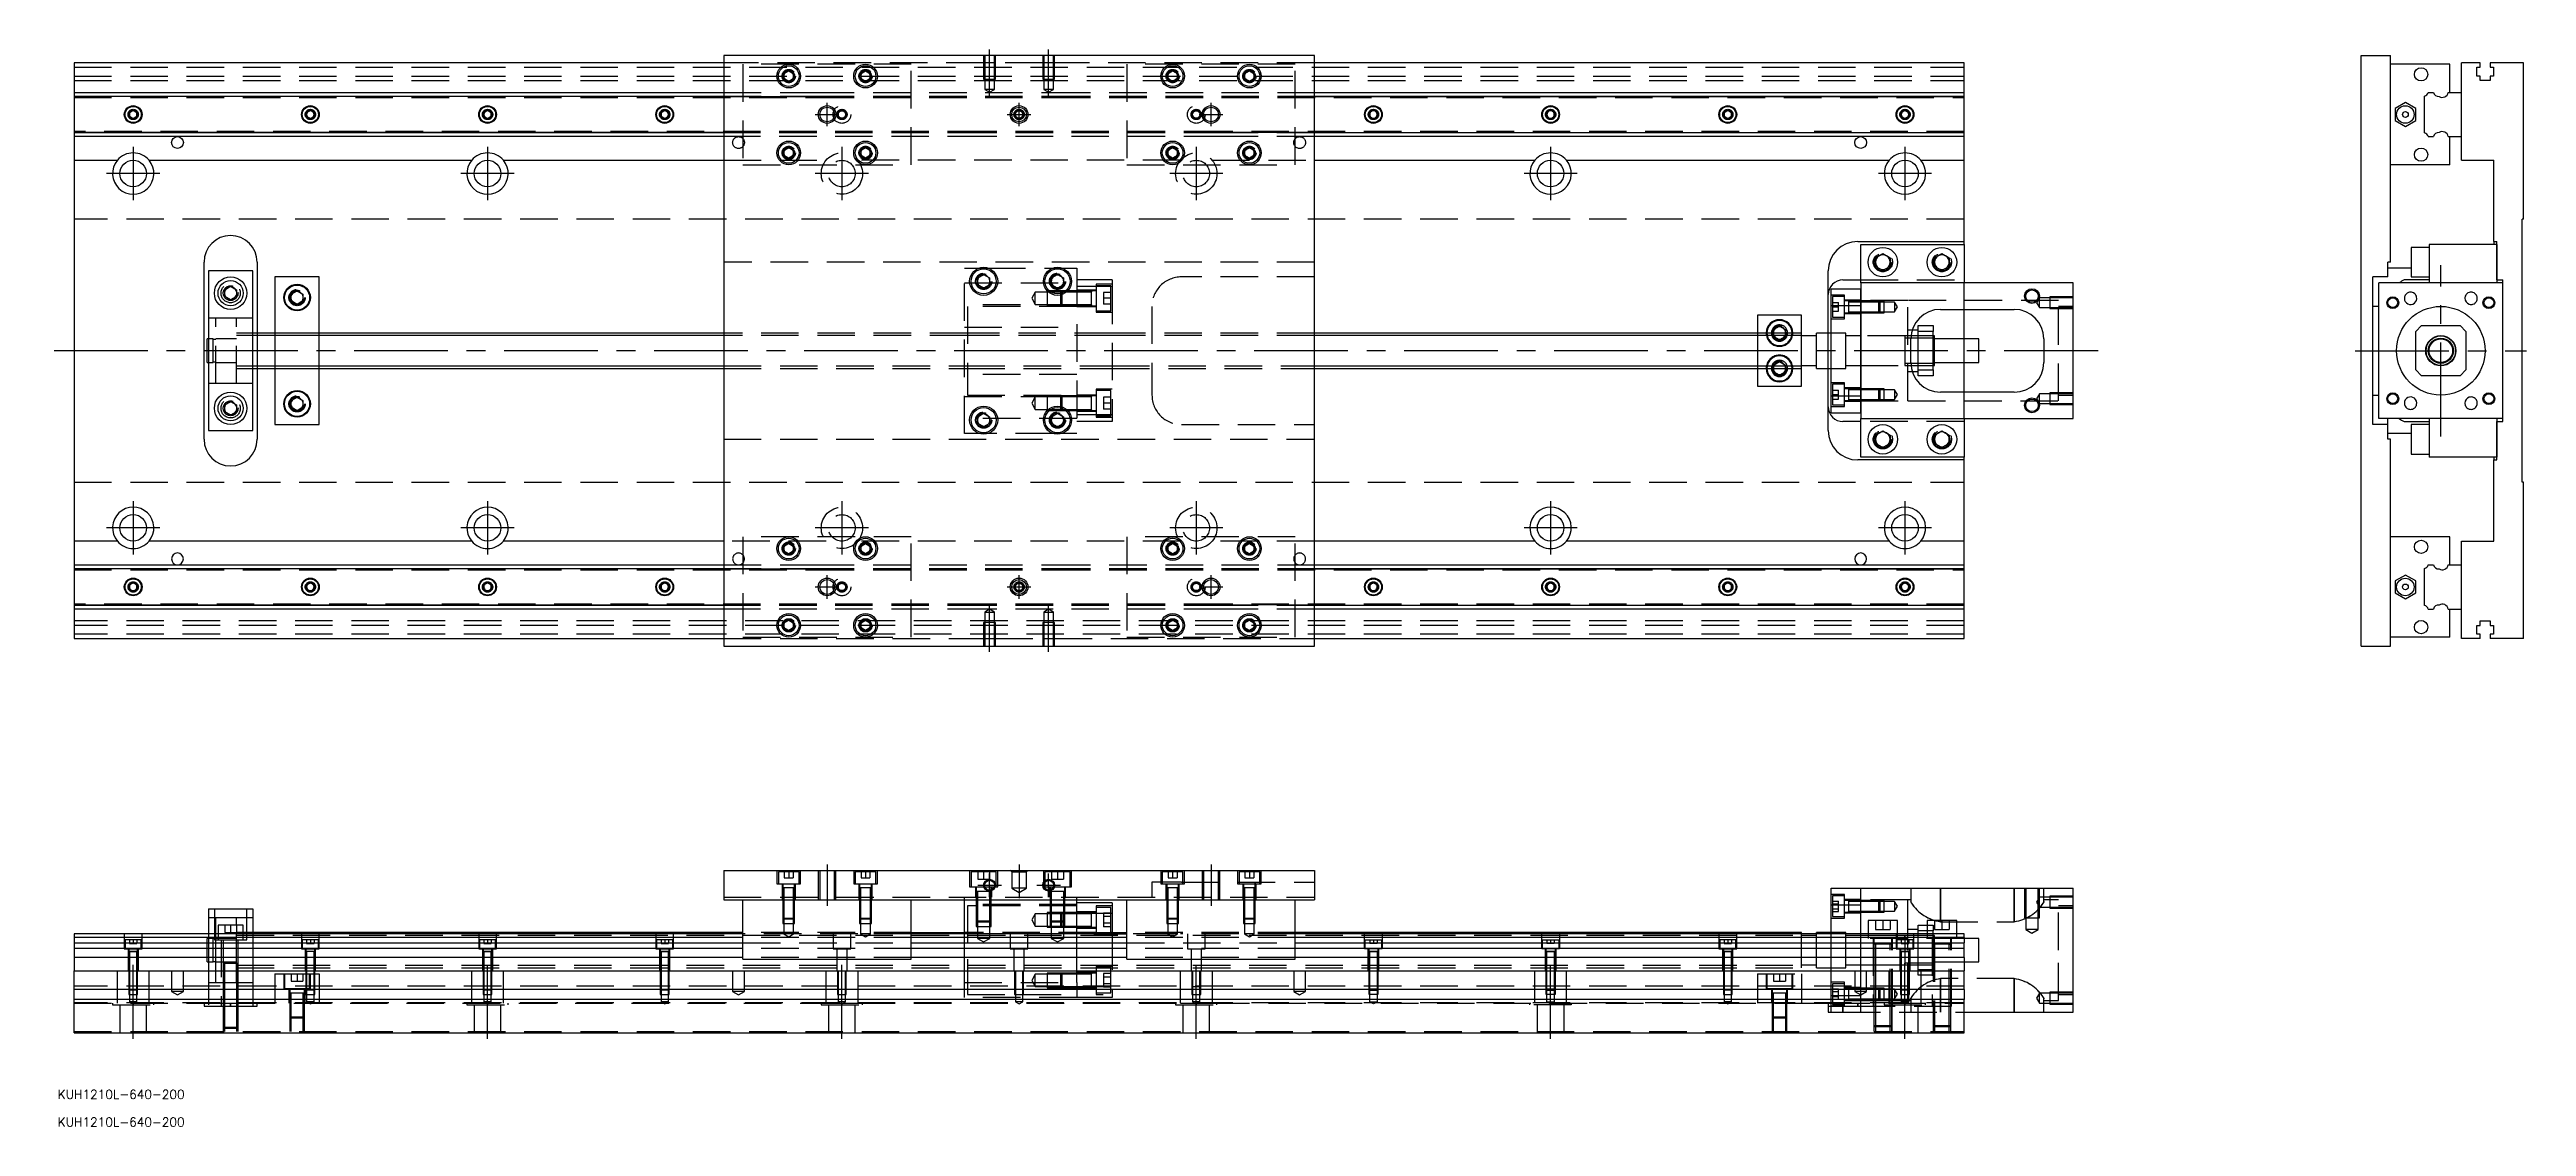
# Model space of a CAD drawing. Extents: x -8 to 830, y -263 to 102.
import ezdxf

# ---------------------------------------------------------------- set-up
doc = ezdxf.new("R2010")
doc.units = 0
doc.linetypes.add('CENTER', pattern=[50.8, 31.75, -6.35, 6.35, -6.35])
doc.linetypes.add('DASHED', pattern=[19.05, 12.7, -6.35])
doc.layers.get('0').update_dxf_attribs({"linetype": 'CONTINUOUS'})
doc.layers.add('CENTER', color=1, linetype='CENTER')
doc.styles.get("Standard").update_dxf_attribs({"font": 'txt.shx', "height": 3, "bigfont": 'bigfont.shx'})

# ---------------------------------------------------------------- blocks, each defined once
blk = doc.blocks.new('*U2')
at = {"color": 7, "linetype": 'CONTINUOUS'}
blk.add_text('KUH1210L-640-200', height=3, dxfattribs=at).set_placement((-5.52, -253.33))
blk = doc.blocks.new('*U3')
at = {"color": 7, "linetype": 'CONTINUOUS'}
blk.add_text('KUH1210L-640-200', height=3, dxfattribs=at).set_placement((-5.52, -262.71))

msp = doc.modelspace()

# ---------------------------------------------------------------- linework, layer by layer
at = {"color": 7, "linetype": 'CONTINUOUS'}
for p, q in [((0, 97.5), (0, 87.5)), ((220, 97.5), (0, 97.5)), ((420, 100), (220, 100)), ((220, 100), (220, -100)), ((240.5, 93.866026), (242, 94.73205)), ((240.5, 92.133974), (240.5, 93.866026)), ((242, 94.73205), (243.5, 93.866026)), ((243.5, 93.866026), (243.5, 92.133974)), ((266.5, 93.866026), (268, 94.73205)), ((266.5, 92.133974), (266.5, 93.866026)), ((268, 94.73205), (269.5, 93.866026)), ((269.5, 93.866026), (269.5, 92.133974)), ((370.5, 93.866026), (372, 94.73205)), ((370.5, 92.133974), (370.5, 93.866026)), ((372, 94.73205), (373.5, 93.866026)), ((373.5, 93.866026), (373.5, 92.133974)), ((396.5, 93.866026), (398, 94.73205)), ((396.5, 92.133974), (396.5, 93.866026)), ((398, 94.73205), (399.5, 93.866026)), ((399.5, 93.866026), (399.5, 92.133974)), ((420, -100), (420, 100)), ((640, 97.5), (420, 97.5)), ((640, 87.5), (640, 97.5)), ((774.45, -100), (774.45, 100)), ((774.45, 100), (784.45, 100)), ((784.45, 30), (784.45, 100)), ((804.45, 97), (784.45, 97)), ((804.45, 87.5), (804.45, 97)), ((808.45, 87.5), (808.45, 97.5)), ((814.75, 97.5), (808.45, 97.5)), ((813.6, 96), (814.75, 96)), ((813.6, 93), (813.6, 96)), ((814.75, 93), (813.6, 93)), ((814.75, 96), (814.75, 97.5)), ((814.75, 91.5), (814.75, 93)), ((818.15, 97.5), (818.15, 96)), ((829.45, 97.5), (818.15, 97.5)), ((818.15, 96), (819.3, 96)), ((818.15, 93), (818.15, 91.5)), ((819.3, 93), (818.15, 93)), ((819.3, 96), (819.3, 93)), ((829.45, 44.5), (829.45, 97.5)), ((0, 87.5), (220, 87.5)), ((0, 87.5), (0, 86.247728)), ((0, 86.247728), (220, 86.247728)), ((0, 86.247728), (0, 73.752272)), ((242, 91.26795), (240.5, 92.133974)), ((243.5, 92.133974), (242, 91.26795)), ((268, 91.26795), (266.5, 92.133974)), ((269.5, 92.133974), (268, 91.26795)), ((372, 91.26795), (370.5, 92.133974)), ((373.5, 92.133974), (372, 91.26795)), ((398, 91.26795), (396.5, 92.133974)), ((399.5, 92.133974), (398, 91.26795)), ((420, 87.5), (640, 87.5)), ((420, 86.247728), (640, 86.247728)), ((640, 86.247728), (640, 87.5)), ((640, 73.752272), (640, 86.247728)), ((789.44996, 84.041452), (785.94996, 82.020726)), ((792.949959, 82.020726), (789.44996, 84.041452)), ((795.95, 73.752272), (795.95, 86.247728)), ((797.202272, 87.5), (798.97668, 87.5)), ((803.927372, 87.5), (808.45, 87.5)), ((808.45, 72.5), (808.45, 87.5)), ((808.45, 72.5), (808.45, 87.5)), ((818.15, 91.5), (814.75, 91.5)), ((18.75, 80.721688), (20, 81.443376)), ((18.75, 79.278312), (18.75, 80.721688)), ((20, 78.556624), (18.75, 79.278312)), ((20, 81.443376), (21.25, 80.721688)), ((21.25, 79.278312), (20, 78.556624)), ((21.25, 80.721688), (21.25, 79.278312)), ((78.75, 80.721688), (80, 81.443376)), ((78.75, 79.278312), (78.75, 80.721688)), ((80, 78.556624), (78.75, 79.278312)), ((80, 81.443376), (81.25, 80.721688)), ((81.25, 79.278312), (80, 78.556624)), ((81.25, 80.721688), (81.25, 79.278312)), ((138.75, 80.721688), (140, 81.443376)), ((138.75, 79.278312), (138.75, 80.721688)), ((140, 78.556624), (138.75, 79.278312)), ((140, 81.443376), (141.25, 80.721688)), ((141.25, 79.278312), (140, 78.556624)), ((141.25, 80.721688), (141.25, 79.278312)), ((198.75, 80.721688), (200, 81.443376)), ((198.75, 79.278312), (198.75, 80.721688)), ((200, 78.556624), (198.75, 79.278312)), ((200, 81.443376), (201.25, 80.721688)), ((201.25, 79.278312), (200, 78.556624)), ((201.25, 80.721688), (201.25, 79.278312)), ((440, 81.443376), (438.75, 80.721688)), ((438.75, 80.721688), (438.75, 79.278312)), ((438.75, 79.278312), (440, 78.556624)), ((441.25, 80.721688), (440, 81.443376)), ((440, 78.556624), (441.25, 79.278312)), ((441.25, 79.278312), (441.25, 80.721688)), ((500, 81.443376), (498.75, 80.721688)), ((498.75, 80.721688), (498.75, 79.278312)), ((498.75, 79.278312), (500, 78.556624)), ((501.25, 80.721688), (500, 81.443376)), ((500, 78.556624), (501.25, 79.278312)), ((501.25, 79.278312), (501.25, 80.721688)), ((558.75, 80.721688), (560, 81.443376)), ((558.75, 79.278312), (558.75, 80.721688)), ((560, 78.556624), (558.75, 79.278312)), ((560, 81.443376), (561.25, 80.721688)), ((561.25, 79.278312), (560, 78.556624)), ((561.25, 80.721688), (561.25, 79.278312)), ((618.75, 80.721688), (620, 81.443376)), ((618.75, 79.278312), (618.75, 80.721688)), ((620, 78.556624), (618.75, 79.278312)), ((620, 81.443376), (621.25, 80.721688)), ((621.25, 79.278312), (620, 78.556624)), ((621.25, 80.721688), (621.25, 79.278312)), ((785.94996, 82.020726), (785.949959, 77.979274)), ((785.949959, 77.979274), (789.44996, 75.958548)), ((789.44996, 75.958548), (792.949959, 77.979274)), ((792.949959, 77.979274), (792.949959, 82.020726)), ((0, 73.752272), (0, 72.5)), ((220, 73.752272), (0, 73.752272)), ((220, 72.5), (0, 72.5)), ((0, 72.5), (0, 64.5)), ((240.5, 67.866026), (242, 68.73205)), ((240.5, 66.133974), (240.5, 67.866026)), ((242, 68.73205), (243.5, 67.866026)), ((243.5, 67.866026), (243.5, 66.133974)), ((266.5, 67.866026), (268, 68.73205)), ((266.5, 66.133974), (266.5, 67.866026)), ((268, 68.73205), (269.5, 67.866026)), ((269.5, 67.866026), (269.5, 66.133974)), ((370.5, 67.866026), (372, 68.73205)), ((370.5, 66.133974), (370.5, 67.866026)), ((372, 68.73205), (373.5, 67.866026)), ((373.5, 67.866026), (373.5, 66.133974)), ((396.5, 67.866026), (398, 68.73205)), ((396.5, 66.133974), (396.5, 67.866026)), ((398, 68.73205), (399.5, 67.866026)), ((399.5, 67.866026), (399.5, 66.133974)), ((640, 73.752272), (420, 73.752272)), ((640, 72.5), (420, 72.5)), ((640, 72.5), (640, 73.752272)), ((640, 64.5), (640, 72.5)), ((797.202272, 72.5), (798.97668, 72.5)), ((803.927372, 72.5), (808.45, 72.5)), ((804.45, 63), (804.45, 72.5)), ((808.45, 64.5), (808.45, 72.5)), ((0, 64.5), (14.638098, 64.5)), ((0, 64.5), (0, -64.5)), ((25.361902, 64.5), (134.638097, 64.5)), ((145.361903, 64.5), (220, 64.5)), ((242, 65.26795), (240.5, 66.133974)), ((243.5, 66.133974), (242, 65.26795)), ((268, 65.26795), (266.5, 66.133974)), ((269.5, 66.133974), (268, 65.26795)), ((372, 65.26795), (370.5, 66.133974)), ((373.5, 66.133974), (372, 65.26795)), ((398, 65.26795), (396.5, 66.133974)), ((399.5, 66.133974), (398, 65.26795)), ((420, 64.5), (494.638097, 64.5)), ((505.361903, 64.5), (614.638098, 64.5)), ((625.361902, 64.5), (640, 64.5)), ((640, 37), (640, 64.5)), ((804.45, 63), (784.45, 63)), ((808.45, 64.5), (819.45, 64.5)), ((819.45, 37), (819.45, 64.5)), ((829.45, 44.5), (828.95, 44.5)), ((828.95, -44.5), (828.95, 44.5)), ((604, 37), (640, 37)), ((605, 36), (640, 36)), ((605, 23), (605, 36)), ((640, 36), (640, 37)), ((640, 36), (640, 23)), ((791.45, 35), (791.45, 30)), ((797.45, 35), (791.45, 35)), ((820.45, 36), (797.45, 36)), ((797.45, 36), (797.45, 23)), ((819.45, 37), (820.45, 37)), ((819.45, 37), (819.45, 36)), ((820.45, 36), (820.45, 37)), ((820.45, 36), (820.45, 24)), ((820.45, 24), (820.45, 36)), ((44, -30), (44, 30)), ((60.5, 27), (45.5, 27)), ((45.5, 27), (45.5, -27)), ((60.5, -27), (60.5, 27)), ((62, 30), (62, 6)), ((306, 24.6547), (308, 25.809402)), ((308, 25.809402), (310, 24.6547)), ((331, 24.6547), (333, 25.809402)), ((333, 25.809402), (335, 24.6547)), ((594, 6), (594, 27)), ((610, 31.443376), (612.5, 32.886752)), ((610, 28.556624), (610, 31.443376)), ((612.5, 27.113248), (610, 28.556624)), ((612.5, 32.886752), (615, 31.443376)), ((615, 28.556624), (612.5, 27.113248)), ((615, 31.443376), (615, 28.556624)), ((630, 31.443376), (632.5, 32.886752)), ((630, 28.556624), (630, 31.443376)), ((632.5, 27.113248), (630, 28.556624)), ((632.5, 32.886752), (635, 31.443376)), ((635, 28.556624), (632.5, 27.113248)), ((635, 31.443376), (635, 28.556624)), ((784.45, 30), (783.45, 30)), ((783.45, 25), (783.45, 30)), ((791.45, 28), (783.45, 28)), ((791.45, 30), (791.45, 25)), ((51, 20.6547), (53, 21.809402)), ((51, 18.3453), (51, 20.6547)), ((53, 17.190598), (51, 18.3453)), ((53, 21.809402), (55, 20.6547)), ((55, 18.3453), (53, 17.190598)), ((55, 20.6547), (55, 18.3453)), ((83, 25), (68, 25)), ((68, 25), (68, 6)), ((73.5, 19.1547), (75.5, 20.309402)), ((73.5, 16.8453), (73.5, 19.1547)), ((75.5, 15.690598), (73.5, 16.8453)), ((75.5, 20.309402), (77.5, 19.1547)), ((77.5, 16.8453), (75.5, 15.690598)), ((77.5, 19.1547), (77.5, 16.8453)), ((83, 6), (83, 25)), ((306, 22.3453), (306, 24.6547)), ((308, 21.190598), (306, 22.3453)), ((310, 22.3453), (308, 21.190598)), ((310, 24.6547), (310, 22.3453)), ((331, 22.3453), (331, 24.6547)), ((333, 21.190598), (331, 22.3453)), ((335, 22.3453), (333, 21.190598)), ((335, 24.6547), (335, 22.3453)), ((344.5, 15.254372), (344.5, 20.253526)), ((344.5, 15.253516), (344.5, 20.253526)), ((595, 21), (605, 21)), ((595, 15.32971), (595, 21)), ((599, 24), (605, 24)), ((605, 23), (605, 15.32971)), ((677, 23), (605, 23)), ((677, -23), (677, 23)), ((783.45, 25), (778.45, 25)), ((778.45, -25), (778.45, 25)), ((780.45, -23), (780.45, 23)), ((822.45, 23), (780.45, 23)), ((797.45, 24), (789.080684, 24)), ((791.45, 25), (797.45, 25)), ((820.45, 24), (820.45, 23)), ((820.45, 24), (822.45, 24)), ((822.45, 23), (822.45, 24)), ((822.45, -23), (822.45, 23)), ((585, 12), (570, 12)), ((570, 12), (570, 6)), ((585, 6), (585, 12)), ((595, -15.32971), (595, 15.32971)), ((595, 15.32971), (605, 15.32971)), ((605, 15.32971), (605, -15.32971)), ((605, -15.32971), (605, 15.32971)), ((624.5, 8.5), (629.5, 8.5)), ((624.5, 6.5), (624.5, 8.5)), ((629.5, 8.5), (629.5, 6.5)), ((632, 14), (657, 14)), ((640, 4), (640, 14)), ((780.45, 15), (778.45, 15)), ((794.95, 8.5), (792.95, 6.5)), ((794.95, 8.5), (807.95, 8.5)), ((809.95, 6.5), (807.95, 8.5)), ((45, -4), (45, 4)), ((45.5, 4), (45, 4)), ((220, 6), (60.5, 6)), ((585, 6), (420, 6)), ((575.5, 7.1547), (577.5, 8.309402)), ((575.5, 6), (575.5, 7.1547)), ((577.5, 8.309402), (579.5, 7.1547)), ((579.5, 7.1547), (579.5, 6)), ((585, -6), (585, 6)), ((590, 5), (585, 5)), ((590, -6), (590, 6)), ((595, 6), (590, 6)), ((622, -4), (622, 4)), ((624.5, 4.25), (622.003126, 4.25)), ((624.5, 7), (622.460608, 7)), ((624.5, -6.5), (624.5, 6.5)), ((629.5, 6.5), (624.5, 6.5)), ((629.5, 4.25), (624.5, 4.25)), ((629.5, -6.5), (629.5, 6.5)), ((630, 5), (629.5, 5)), ((630, 4.25), (629.5, 4.25)), ((630, -5), (630, 5)), ((645, 4), (630, 4)), ((645, -4), (645, 4)), ((667, 4), (667, -4)), ((792.95, -6.5), (792.95, 6.5)), ((809.95, 6.5), (809.95, -6.5)), ((45, -4), (45.5, -4)), ((60.5, -6), (220, -6)), ((62, -6), (62, -30)), ((68, -6), (68, -25)), ((83, -25), (83, -6)), ((420, -6), (585, -6)), ((570, -6), (570, -12)), ((575.5, -7.1547), (575.5, -6)), ((577.5, -8.309402), (575.5, -7.1547)), ((579.5, -7.1547), (577.5, -8.309402)), ((579.5, -6), (579.5, -7.1547)), ((585, -5), (590, -5)), ((585, -12), (585, -6)), ((590, -6), (595, -6)), ((594, -27), (594, -6)), ((622.003126, -4.25), (624.5, -4.25)), ((622.460608, -7), (624.5, -7)), ((624.5, -4.25), (629.5, -4.25)), ((624.5, -6.5), (629.5, -6.5)), ((624.5, -8.5), (624.5, -6.5)), ((629.5, -4.25), (630, -4.25)), ((629.5, -5), (630, -5)), ((629.5, -6.5), (629.5, -8.5)), ((630, -4), (645, -4)), ((640, -14), (640, -4)), ((792.95, -6.5), (794.95, -8.5)), ((807.95, -8.5), (809.95, -6.5)), ((73.5, -16.8453), (75.5, -15.690598)), ((75.5, -15.690598), (77.5, -16.8453)), ((344.5, -20.253526), (344.5, -15.253516)), ((570, -12), (585, -12)), ((595, -15.32971), (605, -15.32971)), ((595, -21), (595, -15.32971)), ((605, -15.32971), (605, -23)), ((629.5, -8.5), (624.5, -8.5)), ((657, -14), (632, -14)), ((778.45, -15), (780.45, -15)), ((807.95, -8.5), (794.95, -8.5)), ((51, -18.3453), (53, -17.190598)), ((51, -20.6547), (51, -18.3453)), ((53, -21.809402), (51, -20.6547)), ((53, -17.190598), (55, -18.3453)), ((55, -20.6547), (53, -21.809402)), ((55, -18.3453), (55, -20.6547)), ((68, -25), (83, -25)), ((73.5, -19.1547), (73.5, -16.8453)), ((75.5, -20.309402), (73.5, -19.1547)), ((77.5, -19.1547), (75.5, -20.309402)), ((77.5, -16.8453), (77.5, -19.1547)), ((306, -22.3453), (308, -21.190598)), ((306, -24.6547), (306, -22.3453)), ((308, -25.809402), (306, -24.6547)), ((308, -21.190598), (310, -22.3453)), ((310, -24.6547), (308, -25.809402)), ((310, -22.3453), (310, -24.6547)), ((331, -22.3453), (333, -21.190598)), ((331, -24.6547), (331, -22.3453)), ((333, -25.809402), (331, -24.6547)), ((333, -21.190598), (335, -22.3453)), ((335, -24.6547), (333, -25.809402)), ((335, -22.3453), (335, -24.6547)), ((344.5, -20.253526), (344.5, -19.85352)), ((595, -21), (605, -21)), ((605, -24), (599, -24)), ((605, -23), (677, -23)), ((605, -36), (605, -23)), ((640, -23), (640, -36)), ((783.45, -25), (778.45, -25)), ((822.45, -23), (780.45, -23)), ((783.45, -25), (783.45, -23)), ((783.45, -30), (783.45, -25)), ((789.080684, -24), (797.45, -24)), ((791.45, -25), (791.45, -30)), ((797.45, -25), (791.45, -25)), ((797.45, -23), (797.45, -36)), ((820.45, -23), (820.45, -24)), ((820.45, -24), (820.45, -36)), ((820.45, -36), (820.45, -24)), ((820.45, -24), (822.45, -24)), ((822.45, -24), (822.45, -23)), ((45.5, -27), (60.5, -27)), ((610, -28.556624), (612.5, -27.113248)), ((610, -31.443376), (610, -28.556624)), ((612.5, -32.886752), (610, -31.443376)), ((612.5, -27.113248), (615, -28.556624)), ((615, -31.443376), (612.5, -32.886752)), ((615, -28.556624), (615, -31.443376)), ((630, -28.556624), (632.5, -27.113248)), ((630, -31.443376), (630, -28.556624)), ((632.5, -32.886752), (630, -31.443376)), ((632.5, -27.113248), (635, -28.556624)), ((635, -31.443376), (632.5, -32.886752)), ((635, -28.556624), (635, -31.443376)), ((791.45, -28), (783.45, -28)), ((784.45, -30), (783.45, -30)), ((784.45, -100), (784.45, -30)), ((791.45, -30), (791.45, -35)), ((640, -37), (604, -37)), ((640, -36), (605, -36)), ((640, -37), (640, -36)), ((640, -64.5), (640, -37)), ((791.45, -35), (797.45, -35)), ((820.45, -36), (797.45, -36)), ((819.45, -36), (819.45, -37)), ((819.45, -64.5), (819.45, -37)), ((819.45, -37), (820.45, -37)), ((820.45, -37), (820.45, -36)), ((829.45, -44.5), (828.95, -44.5)), ((829.45, -97.5), (829.45, -44.5)), ((14.638098, -64.5), (0, -64.5)), ((0, -64.5), (0, -72.5)), ((134.638097, -64.5), (25.361902, -64.5)), ((220, -64.5), (145.361903, -64.5)), ((240.5, -66.133974), (242, -65.26795)), ((240.5, -67.866026), (240.5, -66.133974)), ((242, -65.26795), (243.5, -66.133974)), ((243.5, -66.133974), (243.5, -67.866026)), ((266.5, -66.133974), (268, -65.26795)), ((266.5, -67.866026), (266.5, -66.133974)), ((268, -65.26795), (269.5, -66.133974)), ((269.5, -66.133974), (269.5, -67.866026)), ((370.5, -66.133974), (372, -65.26795)), ((370.5, -67.866026), (370.5, -66.133974)), ((372, -65.26795), (373.5, -66.133974)), ((373.5, -66.133974), (373.5, -67.866026)), ((396.5, -66.133974), (398, -65.26795)), ((396.5, -67.866026), (396.5, -66.133974)), ((398, -65.26795), (399.5, -66.133974)), ((399.5, -66.133974), (399.5, -67.866026)), ((494.638097, -64.5), (420, -64.5)), ((614.638098, -64.5), (505.361903, -64.5)), ((640, -64.5), (625.361902, -64.5)), ((640, -72.5), (640, -64.5)), ((804.45, -63), (784.45, -63)), ((804.45, -72.5), (804.45, -63)), ((808.45, -72.5), (808.45, -64.5)), ((808.45, -64.5), (819.45, -64.5)), ((0, -72.5), (220, -72.5)), ((0, -72.5), (0, -73.752272)), ((0, -73.752272), (220, -73.752272)), ((0, -73.752272), (0, -86.247728)), ((242, -68.73205), (240.5, -67.866026)), ((243.5, -67.866026), (242, -68.73205)), ((268, -68.73205), (266.5, -67.866026)), ((269.5, -67.866026), (268, -68.73205)), ((372, -68.73205), (370.5, -67.866026)), ((373.5, -67.866026), (372, -68.73205)), ((398, -68.73205), (396.5, -67.866026)), ((399.5, -67.866026), (398, -68.73205)), ((420, -72.5), (640, -72.5)), ((420, -73.752272), (640, -73.752272)), ((640, -73.752272), (640, -72.5)), ((640, -86.247728), (640, -73.752272)), ((795.95, -86.247728), (795.95, -73.752272)), ((797.202272, -72.5), (798.97668, -72.5)), ((803.927372, -72.5), (808.45, -72.5)), ((808.45, -87.5), (808.45, -72.5)), ((808.45, -87.5), (808.45, -72.5)), ((18.75, -79.278312), (20, -78.556624)), ((18.75, -80.721688), (18.75, -79.278312)), ((20, -81.443376), (18.75, -80.721688)), ((20, -78.556624), (21.25, -79.278312)), ((21.25, -80.721688), (20, -81.443376)), ((21.25, -79.278312), (21.25, -80.721688)), ((78.75, -79.278312), (80, -78.556624)), ((78.75, -80.721688), (78.75, -79.278312)), ((80, -81.443376), (78.75, -80.721688)), ((80, -78.556624), (81.25, -79.278312)), ((81.25, -80.721688), (80, -81.443376)), ((81.25, -79.278312), (81.25, -80.721688)), ((138.75, -79.278312), (140, -78.556624)), ((138.75, -80.721688), (138.75, -79.278312)), ((140, -81.443376), (138.75, -80.721688)), ((140, -78.556624), (141.25, -79.278312)), ((141.25, -80.721688), (140, -81.443376)), ((141.25, -79.278312), (141.25, -80.721688)), ((198.75, -79.278312), (200, -78.556624)), ((198.75, -80.721688), (198.75, -79.278312)), ((200, -81.443376), (198.75, -80.721688)), ((200, -78.556624), (201.25, -79.278312)), ((201.25, -80.721688), (200, -81.443376)), ((201.25, -79.278312), (201.25, -80.721688)), ((440, -78.556624), (438.75, -79.278312)), ((438.75, -79.278312), (438.75, -80.721688)), ((438.75, -80.721688), (440, -81.443376)), ((441.25, -79.278312), (440, -78.556624)), ((440, -81.443376), (441.25, -80.721688)), ((441.25, -80.721688), (441.25, -79.278312)), ((500, -78.556624), (498.75, -79.278312)), ((498.75, -79.278312), (498.75, -80.721688)), ((498.75, -80.721688), (500, -81.443376)), ((501.25, -79.278312), (500, -78.556624)), ((500, -81.443376), (501.25, -80.721688)), ((501.25, -80.721688), (501.25, -79.278312)), ((558.75, -79.278312), (560, -78.556624)), ((558.75, -80.721688), (558.75, -79.278312)), ((560, -81.443376), (558.75, -80.721688)), ((560, -78.556624), (561.25, -79.278312)), ((561.25, -80.721688), (560, -81.443376)), ((561.25, -79.278312), (561.25, -80.721688)), ((618.75, -79.278312), (620, -78.556624)), ((618.75, -80.721688), (618.75, -79.278312)), ((620, -81.443376), (618.75, -80.721688)), ((620, -78.556624), (621.25, -79.278312)), ((621.25, -80.721688), (620, -81.443376)), ((621.25, -79.278312), (621.25, -80.721688)), ((785.94996, -77.979274), (785.949959, -82.020726)), ((785.949959, -82.020726), (789.44996, -84.041452)), ((789.44996, -75.958548), (785.94996, -77.979274)), ((792.949959, -77.979274), (789.44996, -75.958548)), ((789.44996, -84.041452), (792.949959, -82.020726)), ((792.949959, -82.020726), (792.949959, -77.979274)), ((0, -86.247728), (0, -87.5)), ((220, -86.247728), (0, -86.247728)), ((220, -87.5), (0, -87.5)), ((0, -87.5), (0, -97.5)), ((240.5, -92.133974), (242, -91.26795)), ((240.5, -93.866026), (240.5, -92.133974)), ((242, -91.26795), (243.5, -92.133974)), ((243.5, -92.133974), (243.5, -93.866026)), ((266.5, -92.133974), (268, -91.26795)), ((266.5, -93.866026), (266.5, -92.133974)), ((268, -91.26795), (269.5, -92.133974)), ((269.5, -92.133974), (269.5, -93.866026)), ((370.5, -92.133974), (372, -91.26795)), ((370.5, -93.866026), (370.5, -92.133974)), ((372, -91.26795), (373.5, -92.133974)), ((373.5, -92.133974), (373.5, -93.866026)), ((396.5, -92.133974), (398, -91.26795)), ((396.5, -93.866026), (396.5, -92.133974)), ((398, -91.26795), (399.5, -92.133974)), ((399.5, -92.133974), (399.5, -93.866026)), ((640, -86.247728), (420, -86.247728)), ((640, -87.5), (420, -87.5)), ((640, -87.5), (640, -86.247728)), ((640, -97.5), (640, -87.5)), ((797.202272, -87.5), (798.97668, -87.5)), ((803.927372, -87.5), (808.45, -87.5)), ((804.45, -97), (804.45, -87.5)), ((808.45, -97.5), (808.45, -87.5)), ((814.75, -91.5), (818.15, -91.5)), ((814.75, -93), (814.75, -91.5)), ((818.15, -91.5), (818.15, -93)), ((0, -97.5), (220, -97.5)), ((220, -100), (420, -100)), ((242, -94.73205), (240.5, -93.866026)), ((243.5, -93.866026), (242, -94.73205)), ((268, -94.73205), (266.5, -93.866026)), ((269.5, -93.866026), (268, -94.73205)), ((372, -94.73205), (370.5, -93.866026)), ((373.5, -93.866026), (372, -94.73205)), ((398, -94.73205), (396.5, -93.866026)), ((399.5, -93.866026), (398, -94.73205)), ((420, -97.5), (640, -97.5)), ((774.45, -100), (784.45, -100)), ((804.45, -97), (784.45, -97)), ((814.75, -97.5), (808.45, -97.5)), ((813.6, -93), (814.75, -93)), ((813.6, -96), (813.6, -93)), ((814.75, -96), (813.6, -96)), ((814.75, -97.5), (814.75, -96)), ((818.15, -93), (819.3, -93)), ((818.15, -96), (818.15, -97.5)), ((819.3, -96), (818.15, -96)), ((829.45, -97.5), (818.15, -97.5)), ((819.3, -93), (819.3, -96)), ((220, -176), (220, -186)), ((220, -176), (420, -176)), ((420, -176), (420, -186)), ((595, -187.67029), (595, -182)), ((595, -182), (605, -182)), ((605, -182), (677, -182)), ((605, -197.5), (605, -182)), ((677, -224), (677, -182)), ((45.5, -189), (45.5, -197.5)), ((45.5, -189), (60.5, -189)), ((60.5, -189), (60.5, -197.5)), ((220, -186), (420, -186)), ((226.5, -206), (226.5, -186)), ((283.5, -206), (283.5, -186)), ((301.5, -197), (301.5, -186)), ((339.5, -197), (339.5, -186)), ((351.5, -187), (339.5, -187)), ((344.5, -192.75), (344.5, -190.249994)), ((344.5, -195.250006), (344.5, -190.249994)), ((344.5, -195.250006), (344.5, -192.599968)), ((351.5, -187), (351.5, -197)), ((356.5, -206), (356.5, -186)), ((413.5, -206), (413.5, -186)), ((595, -197.5), (595, -187.67029)), ((595, -187.67029), (605, -187.67029)), ((0, -197.5), (0, -198.752272)), ((226.5, -197.5), (0, -197.5)), ((226.5, -198.752272), (0, -198.752272)), ((0, -198.752272), (0, -200.52668)), ((0, -200.52668), (226.5, -200.52668)), ((0, -200.52668), (0, -202.423076)), ((226.5, -197), (60.5, -197)), ((283.5, -197), (301.5, -197)), ((356.5, -197.5), (283.5, -197.5)), ((356.5, -198.752272), (283.5, -198.752272)), ((283.5, -200.52668), (356.5, -200.52668)), ((334.1, -194.85), (339.5, -194.85)), ((351.5, -197), (356.5, -197)), ((585, -197), (413.5, -197)), ((640, -197.5), (413.5, -197.5)), ((640, -198.752272), (413.5, -198.752272)), ((413.5, -200.52668), (640, -200.52668)), ((585, -197.5), (585, -197)), ((590, -197.5), (590, -197)), ((595, -197), (590, -197)), ((617.5, -193), (607.5, -193)), ((607.5, -193), (607.5, -197.5)), ((615.500006, -201), (609.499994, -201)), ((615.500006, -201), (609.499994, -201)), ((617.5, -197.5), (617.5, -193)), ((620, -197.999994), (620, -208.000006)), ((620, -197.999994), (620, -198.75)), ((620, -198.75), (620, -199)), ((621, -198.75), (620, -198.75)), ((620, -199), (620, -199.5)), ((620, -200.8), (620, -202.5)), ((624.5, -198.75), (621, -198.75)), ((627.5, -198.75), (624.5, -198.75)), ((637.5, -193), (627.5, -193)), ((627.5, -193), (627.5, -197.5)), ((629.5, -198.75), (627.5, -198.75)), ((635.500006, -201), (629.499994, -201)), ((635.500006, -201), (629.499994, -201)), ((630, -198.75), (629.5, -198.75)), ((637.5, -197.5), (637.5, -193)), ((640, -198.752272), (640, -197.5)), ((640, -198.752272), (640, -200.52668)), ((640, -202.423076), (640, -200.52668)), ((0, -202.423076), (0, -205.477372)), ((226.5, -202.423076), (0, -202.423076)), ((226.5, -205.477372), (0, -205.477372)), ((0, -205.477372), (0, -210)), ((226.5, -206), (283.5, -206)), ((356.5, -202.423076), (283.5, -202.423076)), ((356.5, -205.477372), (283.5, -205.477372)), ((356.5, -206), (413.5, -206)), ((640, -202.423076), (413.5, -202.423076)), ((640, -205.477372), (413.5, -205.477372)), ((620, -202.5), (620, -207.25)), ((620, -203), (620, -208.000006)), ((620, -207.25), (630, -207.25)), ((640, -205.477372), (640, -202.423076)), ((640, -205.477372), (640, -210)), ((0, -216.3), (0, -210)), ((0, -210), (640, -210)), ((640, -216.3), (0, -216.3)), ((0, -219.7), (0, -216.3)), ((344.5, -213.25), (344.5, -210.749994)), ((344.5, -215.750006), (344.5, -210.749994)), ((344.5, -213.25), (344.5, -210.749994)), ((344.5, -215.750006), (344.5, -210.749994)), ((344.5, -215.35), (344.5, -211.15)), ((344.5, -215.750006), (344.5, -215.35)), ((640, -216.3), (640, -210)), ((640, -216.3), (640, -219.7)), ((0, -231), (0, -219.7)), ((640, -219.7), (0, -219.7)), ((640, -231), (640, -219.7)), ((640, -224), (677, -224)), ((0, -231), (640, -231))]:
    msp.add_line(p, q, dxfattribs=at)
at = {"color": 3, "linetype": 'DASHED'}
for p, q in [((0, 96), (640, 96)), ((0, 93), (640, 93)), ((308.000006, 97.5), (220, 97.5)), ((283.5, 97), (226.5, 97)), ((226.5, 97), (226.5, 63)), ((243.973226, 93.326156), (244, 93)), ((266, 93), (266.023172, 93.30356)), ((283.5, 63), (283.5, 97)), ((308.000006, 100), (308.000006, 92)), ((311.999994, 97.5), (308.000006, 97.5)), ((308.35, 100), (308.35, 92)), ((311.65, 92), (311.65, 100)), ((311.999994, 92), (311.999994, 100)), ((328.000006, 97.5), (311.999994, 97.5)), ((328.000006, 100), (328.000006, 92)), ((331.999994, 97.5), (328.000006, 97.5)), ((328.35, 100), (328.35, 92)), ((331.65, 92), (331.65, 100)), ((331.999994, 92), (331.999994, 100)), ((420, 97.5), (331.999994, 97.5)), ((413.5, 97), (356.5, 97)), ((356.5, 97), (356.5, 63)), ((373.973226, 93.326156), (374, 93)), ((396, 93), (396.023172, 93.30356)), ((413.5, 63), (413.5, 97)), ((0, 91.5), (640, 91.5)), ((0, 86.1147), (220, 86.1147)), ((0, 86.1), (251.5, 86.1)), ((0, 85.8), (251.5, 85.8)), ((220, 87.5), (251.5, 87.5)), ((220, 86.247728), (251.5, 86.247728)), ((220, 86.1147), (251.5, 86.1147)), ((251.5, 87.5), (308.5, 87.5)), ((251.5, 86.247728), (308.5, 86.247728)), ((251.5, 86.1147), (308.5, 86.1147)), ((251.5, 86.1), (308.5, 86.1)), ((251.5, 85.8), (308.5, 85.8)), ((308.000006, 92), (311.999994, 92)), ((308.35, 92), (308.35, 88.5)), ((311.65, 88.5), (308.35, 88.5)), ((308.35, 88.5), (310, 87.547372)), ((308.5, 87.5), (331.5, 87.5)), ((308.5, 86.247728), (331.5, 86.247728)), ((308.5, 86.1147), (331.5, 86.1147)), ((308.5, 86.1), (331.5, 86.1)), ((308.5, 85.8), (331.5, 85.8)), ((310, 87.547372), (311.65, 88.5)), ((311.65, 88.5), (311.65, 92)), ((328.000006, 92), (331.999994, 92)), ((328.35, 92), (328.35, 88.5)), ((331.65, 88.5), (328.35, 88.5)), ((328.35, 88.5), (330, 87.547372)), ((330, 87.547372), (331.65, 88.5)), ((331.5, 87.5), (388.5, 87.5)), ((331.5, 86.247728), (388.5, 86.247728)), ((331.5, 86.1147), (388.5, 86.1147)), ((331.5, 86.1), (388.5, 86.1)), ((331.5, 86.1), (388.5, 86.1)), ((331.5, 85.8), (388.5, 85.8)), ((331.5, 85.8), (388.5, 85.8)), ((331.65, 88.5), (331.65, 92)), ((388.5, 87.5), (420, 87.5)), ((388.5, 86.247728), (420, 86.247728)), ((388.5, 86.1147), (420, 86.1147)), ((388.5, 86.1), (640, 86.1)), ((388.5, 85.8), (640, 85.8)), ((420, 86.1147), (640, 86.1147)), ((18.5, 80), (18.516134, 80.21941)), ((81.477374, 80.25955), (81.5, 80)), ((138.5, 80), (138.516134, 80.21941)), ((201.477374, 80.25955), (201.5, 80)), ((438.522626, 80.25955), (438.5, 80)), ((501.5, 80), (501.483866, 80.21941)), ((561.477374, 80.25955), (561.5, 80)), ((621.477374, 80.25955), (621.5, 80)), ((251.5, 74.2), (0, 74.2)), ((251.5, 73.9), (0, 73.9)), ((220, 73.8853), (0, 73.8853)), ((251.5, 73.8853), (220, 73.8853)), ((251.5, 73.752272), (220, 73.752272)), ((251.5, 72.5), (220, 72.5)), ((240, 67), (240.030168, 67.346066)), ((308.5, 74.2), (251.5, 74.2)), ((308.5, 73.9), (251.5, 73.9)), ((308.5, 73.8853), (251.5, 73.8853)), ((308.5, 73.752272), (251.5, 73.752272)), ((308.5, 72.5), (251.5, 72.5)), ((269.973226, 67.326156), (270, 67)), ((331.5, 74.2), (308.5, 74.2)), ((331.5, 73.9), (308.5, 73.9)), ((331.5, 73.8853), (308.5, 73.8853)), ((331.5, 73.752272), (308.5, 73.752272)), ((331.5, 72.5), (308.5, 72.5)), ((388.5, 74.2), (331.5, 74.2)), ((388.5, 73.9), (331.5, 73.9)), ((388.5, 73.8853), (331.5, 73.8853)), ((388.5, 73.752272), (331.5, 73.752272)), ((388.5, 72.5), (331.5, 72.5)), ((370, 67), (370.030168, 67.346066)), ((640, 74.2), (388.5, 74.2)), ((640, 73.9), (388.5, 73.9)), ((420, 73.8853), (388.5, 73.8853)), ((420, 73.752272), (388.5, 73.752272)), ((420, 72.5), (388.5, 72.5)), ((399.973226, 67.326156), (400, 67)), ((640, 73.8853), (420, 73.8853)), ((220, 64.5), (251.5, 64.5)), ((226.5, 63), (283.5, 63)), ((374.638097, 64.5), (265.361903, 64.5)), ((356.5, 63), (413.5, 63)), ((385.361902, 64.5), (420, 64.5)), ((640, 44.5), (0, 44.5)), ((420, 30), (220, 30)), ((301.5, 28), (306.47931, 28)), ((301.5, -28), (301.5, 28)), ((306.47931, 28), (309.52069, 28)), ((309.52069, 28), (331.47931, 28)), ((331.47931, 28), (334.52069, 28)), ((334.52069, 28), (339.5, 28)), ((339.5, 28), (339.5, -28)), ((609.5, 30), (609.520026, 30.346056)), ((629.5, 30), (629.520026, 30.346056)), ((55.483582, 19.786038), (55.5, 19.5)), ((73, 18), (73.012884, 18.253488)), ((301.5, 23), (339.5, 23)), ((305.5, 23.5), (305.518502, 23.803588)), ((325.5, 19.85352), (324.287564, 17.75352)), ((324.287564, 17.75352), (325.5, 15.65352)), ((325.5, 15.65352), (325.5, 19.85352)), ((329.5, 19.85352), (325.5, 19.85352)), ((329.5, 20.253516), (329.5, 15.253526)), ((329.532604, 20.253516), (329.5, 20.253516)), ((334.1, 19.85352), (329.5, 19.85352)), ((330.25722, 20.253516), (329.532604, 20.253516)), ((334.5, 20.253518), (330.25722, 20.253516)), ((330.5, 23.5), (330.518502, 23.803588)), ((334.5, 20.25352), (334.1, 19.85352)), ((334.1, 19.39482), (334.1, 19.85352)), ((335.183046, 19.85352), (334.1, 19.85352)), ((334.1, 18.879124), (334.1, 19.39482)), ((334.1, 15.65352), (334.1, 18.879124)), ((334.5, 20.25352), (334.5, 19.523506)), ((335.742786, 20.25352), (334.5, 20.25352)), ((335.74278, 20.253516), (334.5, 20.253518)), ((334.5, 19.523506), (334.5, 18.99306)), ((334.5, 18.99306), (334.5, 15.25352)), ((336.04396, 19.85352), (335.183046, 19.85352)), ((336.467396, 20.253516), (335.74278, 20.253516)), ((336.467402, 20.25352), (335.742786, 20.25352)), ((339.5, 19.85352), (336.04396, 19.85352)), ((339.5, 20.253516), (336.467396, 20.253516)), ((339.5, 20.253518), (336.467402, 20.25352)), ((351.5, 24), (339.5, 24)), ((351.5, 21.748564), (339.5, 21.748564)), ((346.1, 20.50352), (339.5, 20.50352)), ((344.505, 20.25352), (339.5, 20.253518)), ((344.5, 19.85352), (339.5, 19.85352)), ((346.1, 20.25352), (344.495, 20.25352)), ((344.5, 19.996122), (344.5, 20.25352)), ((344.5, 20.25352), (344.5, 19.996072)), ((344.5, 15.51097), (344.5, 19.996122)), ((346.1, 22.50352), (346.1, 13.00352)), ((351.5, 22.50352), (346.1, 22.50352)), ((351.1, 22.00352), (346.1, 22.00352)), ((348.6, 19.75352), (348.6, 17.75352)), ((351.1, 19.75352), (348.6, 19.75352)), ((348.6, 17.75352), (348.6, 15.75352)), ((351.1, 17.75352), (348.6, 17.75352)), ((351.1, 13.50352), (351.1, 22.00352)), ((351.5, 24), (351.5, 21.748564)), ((351.5, 21.748564), (351.5, -21.748564)), ((420, 25), (375, 25)), ((599.5, 18.849242), (595, 18.849242)), ((595.5, 18.349242), (595.5, 11.349242)), ((599.5, 18.349242), (595.5, 18.349242)), ((599.5, 10.849242), (599.5, 18.849242)), ((605, 17.099242), (599.5, 17.099242)), ((600.9, 16.849242), (599.5, 16.849242)), ((600.9, 16.849242), (600.895, 16.849242)), ((600.9, 16.849248), (600.9, 12.849238)), ((600.9, 16.849248), (600.9, 12.849238)), ((600.9, 16.849242), (600.9, 16.63278)), ((605, 16.849242), (600.9, 16.849242)), ((600.905, 16.849242), (600.9, 16.849242)), ((605, 24), (640, 24)), ((605, 15.32971), (605, 21)), ((621, 17), (605, 17)), ((611.15, 16.849242), (605, 16.849242)), ((611.150006, 16.849238), (605, 16.849238)), ((611.15, 12.849242), (611.15, 16.849242)), ((611.5, 16.499242), (611.15, 16.849242)), ((613, 16.849238), (611.150006, 16.849238)), ((613, 12.849248), (613, 16.849238)), ((621, -17), (621, 17)), ((672, 17), (621, 17)), ((640, 14), (640, 23)), ((665.5, 17.913456), (664.547372, 16.263456)), ((665.5, 14.613456), (665.5, 17.913456)), ((669, 17.913456), (665.5, 17.913456)), ((669, 18.26345), (669, 14.26346)), ((677, 18.26345), (669, 18.26345)), ((677, 17.913456), (669, 17.913456)), ((672, -17), (672, 17)), ((48, 11), (45.5, 11)), ((48, -11), (48, 11)), ((55, 11), (48, 11)), ((55, -11), (55, 11)), ((60.5, 11), (55, 11)), ((339.5, 15.5), (301.5, 15.5)), ((302.5, 15), (302.5, -15)), ((339.5, 15), (302.5, 15)), ((325.5, 15.65352), (329.5, 15.65352)), ((329.5, 15.65352), (334.1, 15.65352)), ((329.5, 15.253526), (334.5, 15.253524)), ((334.1, 15.65352), (339.5, 15.65352)), ((334.1, 15.65352), (334.5, 15.25352)), ((334.1, 15.65352), (339.5, 15.65352)), ((334.5, 15.253524), (339.5, 15.253526)), ((334.5, 15.25352), (339.5, 15.25352)), ((339.5, 15.65352), (344.5, 15.65352)), ((339.5, 15.25352), (344.505, 15.25352)), ((339.5, 15.00352), (346.1, 15.00352)), ((344.495, 15.25352), (346.1, 15.25352)), ((344.5, 15.510988), (344.5, 15.25352)), ((344.5, 15.25352), (344.5, 15.51097)), ((344.5, 15.253516), (344.5, 15.254372)), ((346.1, 13.50352), (351.1, 13.50352)), ((346.1, 13.00352), (351.5, 13.00352)), ((351.1, 15.75352), (348.6, 15.75352)), ((365, 15), (365, -15)), ((595, 10.849242), (599.5, 10.849242)), ((595.5, 16.349242), (597.5, 16.349242)), ((595.5, 14.849242), (597.5, 14.849242)), ((595.5, 13.349242), (597.5, 13.349242)), ((595.5, 11.349242), (599.5, 11.349242)), ((597.5, 14.849242), (597.5, 16.349242)), ((597.5, 13.349242), (597.5, 14.849242)), ((599.5, 12.849242), (600.9, 12.849242)), ((599.5, 12.599242), (605, 12.599242)), ((600.895, 12.849242), (600.9, 12.849242)), ((600.9, 16.63278), (600.9, 13.065704)), ((605, 16.499242), (600.9, 16.499242)), ((600.9, 13.199242), (605, 13.199242)), ((600.9, 13.065704), (600.9, 12.849242)), ((600.9, 12.849242), (605, 12.849242)), ((600.9, 12.849242), (600.905, 12.849242)), ((611.5, 16.499242), (605, 16.499242)), ((605, 13.199242), (611.5, 13.199242)), ((605, 12.849248), (611.150006, 12.849248)), ((605, 12.849242), (611.15, 12.849242)), ((611.15, 12.849242), (611.5, 13.199242)), ((611.150006, 12.849248), (613, 12.849248)), ((611.5, 16.499242), (611.5, 13.199242)), ((613, 16.499242), (611.5, 16.499242)), ((611.5, 13.199242), (613, 13.199242)), ((616.5, 16.499242), (613, 16.499242)), ((613, 13.199242), (616.5, 13.199242)), ((616.5, 16.499242), (616.5, 13.199242)), ((617.452628, 14.849242), (616.5, 16.499242)), ((616.5, 13.199242), (617.452628, 14.849242)), ((664.547372, 16.263456), (665.5, 14.613456)), ((665.5, 14.613456), (669, 14.613456)), ((669, 14.613456), (677, 14.613456)), ((669, 14.26346), (677, 14.26346)), ((677, 15), (672, 15)), ((47.1, 4), (45.5, 4)), ((47.1, -4), (47.1, 4)), ((48, 3.8), (47.1, 3.8)), ((55, 4), (48, 4)), ((60.5, 6), (55, 6)), ((60.5, 5.125), (55, 5.125)), ((62, 6), (62, 5.125)), ((62, 5.125), (62, -5.125)), ((68, 6), (68, -6)), ((83, -6), (83, 6)), ((302.5, 6), (220, 6)), ((302.5, 5.125), (220, 5.125)), ((301.5, 8), (339.5, 8)), ((351.5, 6), (302.5, 6)), ((351.5, 5.125), (302.5, 5.125)), ((420, 6), (351.5, 6)), ((420, 5.125), (351.5, 5.125)), ((570, 6), (570, -6)), ((575.5, 4.8453), (575.5, 6)), ((577.5, 3.690598), (575.5, 4.8453)), ((579.5, 4.8453), (577.5, 3.690598)), ((579.5, 6), (579.5, 4.8453)), ((579.983582, 6.286038), (580, 6)), ((594, -6), (594, 6)), ((600, 6), (595, 6)), ((600, -6), (600, 6)), ((605, 5), (600, 5)), ((620, 5), (605, 5)), ((620, 5), (619.995, 5)), ((620, 5.000006), (620, -5.000006)), ((620, 5), (620, 4.435078)), ((621, 5), (620, 5)), ((620.005, 5), (620, 5)), ((620, 4.435078), (620, -4.43509)), ((621, 4.25), (620, 4.25)), ((622.460608, 7), (621, 7)), ((622.050126, 5), (621, 5)), ((622.003126, 4.25), (621, 4.25)), ((624.5, 5), (622.050126, 5)), ((629.5, 5), (624.5, 5)), ((640, -4), (640, 4)), ((45.5, -4), (47.1, -4)), ((47.1, -3.8), (48, -3.8)), ((48, -4), (55, -4)), ((55, -5.125), (60.5, -5.125)), ((55, -6), (60.5, -6)), ((62, -5.125), (62, -6)), ((220, -5.125), (302.5, -5.125)), ((220, -6), (302.5, -6)), ((339.5, -8), (301.5, -8)), ((302.5, -5.125), (351.5, -5.125)), ((302.5, -6), (351.5, -6)), ((351.5, -5.125), (420, -5.125)), ((351.5, -6), (420, -6)), ((575.5, -4.8453), (577.5, -3.690598)), ((575.5, -6), (575.5, -4.8453)), ((577.5, -3.690598), (579.5, -4.8453)), ((579.5, -4.8453), (579.5, -6)), ((579.983582, -5.713962), (580, -6)), ((595, -6), (600, -6)), ((600, -5), (605, -5)), ((605, -5), (620, -5)), ((619.995, -5), (620, -5)), ((620, -4.25), (621, -4.25)), ((620, -4.43509), (620, -4.998998)), ((620, -4.998998), (620, -5)), ((620, -5), (621, -5)), ((620, -5), (620.005, -5)), ((621, -4.25), (622.003126, -4.25)), ((621, -5), (622.050126, -5)), ((621, -7), (622.460608, -7)), ((622.050126, -5), (624.5, -5)), ((624.5, -5), (629.5, -5)), ((45.5, -11), (48, -11)), ((48, -11), (55, -11)), ((55, -11), (60.5, -11)), ((301.5, -15.5), (339.5, -15.5)), ((302.5, -15), (339.5, -15)), ((325.5, -15.65352), (324.287564, -17.75352)), ((325.5, -19.85352), (325.5, -15.65352)), ((329.5, -15.65352), (325.5, -15.65352)), ((334.5, -15.253524), (329.5, -15.253526)), ((329.5, -15.253526), (329.5, -20.253516)), ((334.1, -15.65352), (329.5, -15.65352)), ((334.5, -15.25352), (334.1, -15.65352)), ((334.1, -18.879124), (334.1, -15.65352)), ((339.5, -15.65352), (334.1, -15.65352)), ((339.5, -15.65352), (334.1, -15.65352)), ((334.5, -15.25352), (334.5, -18.99306)), ((339.5, -15.25352), (334.5, -15.25352)), ((339.5, -15.253526), (334.5, -15.253524)), ((346.1, -15.00352), (339.5, -15.00352)), ((344.505, -15.25352), (339.5, -15.25352)), ((344.5, -15.65352), (339.5, -15.65352)), ((346.1, -15.25352), (344.495, -15.25352)), ((344.5, -15.65352), (344.5, -15.253516)), ((344.5, -15.51092), (344.5, -15.25352)), ((344.5, -15.25352), (344.5, -15.51097)), ((344.5, -19.996072), (344.5, -15.51092)), ((344.5, -19.85352), (344.5, -15.65352)), ((346.1, -13.00352), (346.1, -22.50352)), ((351.5, -13.00352), (346.1, -13.00352)), ((351.1, -13.50352), (346.1, -13.50352)), ((348.6, -15.75352), (348.6, -17.75352)), ((351.1, -15.75352), (348.6, -15.75352)), ((351.1, -22.00352), (351.1, -13.50352)), ((599.5, -10.849242), (595, -10.849242)), ((595.5, -11.349242), (595.5, -18.349242)), ((599.5, -11.349242), (595.5, -11.349242)), ((595.5, -13.349242), (597.5, -13.349242)), ((595.5, -14.849242), (597.5, -14.849242)), ((595.5, -16.349242), (597.5, -16.349242)), ((597.5, -14.849242), (597.5, -13.349242)), ((597.5, -16.349242), (597.5, -14.849242)), ((599.5, -18.849242), (599.5, -10.849242)), ((605, -12.599242), (599.5, -12.599242)), ((600.9, -12.849242), (599.5, -12.849242)), ((600.9, -12.849242), (600.895, -12.849242)), ((600.9, -12.849238), (600.9, -16.849248)), ((600.9, -12.849242), (600.9, -13.065704)), ((605, -12.849242), (600.9, -12.849242)), ((600.905, -12.849242), (600.9, -12.849242)), ((600.9, -13.065704), (600.9, -16.63278)), ((605, -13.199242), (600.9, -13.199242)), ((600.9, -16.499242), (605, -16.499242)), ((600.9, -16.63278), (600.9, -16.849242)), ((611.15, -12.849242), (605, -12.849242)), ((611.150006, -12.849248), (605, -12.849248)), ((611.5, -13.199242), (605, -13.199242)), ((605, -21), (605, -15.32971)), ((605, -16.499242), (611.5, -16.499242)), ((611.15, -16.849242), (611.15, -12.849242)), ((611.5, -13.199242), (611.15, -12.849242)), ((611.15, -16.849242), (611.5, -16.499242)), ((613, -12.849248), (611.150006, -12.849248)), ((611.5, -13.199242), (611.5, -16.499242)), ((613, -13.199242), (611.5, -13.199242)), ((611.5, -16.499242), (613, -16.499242)), ((613, -16.849238), (613, -12.849248)), ((616.5, -13.199242), (613, -13.199242)), ((613, -16.499242), (616.5, -16.499242)), ((616.5, -13.199242), (616.5, -16.499242)), ((617.452628, -14.849242), (616.5, -13.199242)), ((616.5, -16.499242), (617.452628, -14.849242)), ((640, -23), (640, -14)), ((665.5, -14.613456), (664.547372, -16.263456)), ((664.547372, -16.263456), (665.5, -17.913456)), ((665.5, -17.913456), (665.5, -14.613456)), ((669, -14.613456), (665.5, -14.613456)), ((669, -14.26346), (669, -18.26345)), ((677, -14.26346), (669, -14.26346)), ((677, -14.613456), (669, -14.613456)), ((672, -15), (677, -15)), ((55.483582, -19.213962), (55.5, -19.5)), ((73, -18), (73.012884, -17.746512)), ((339.5, -23), (301.5, -23)), ((310.483582, -23.213962), (310.5, -23.5)), ((324.287564, -17.75352), (325.5, -19.85352)), ((325.5, -19.85352), (329.5, -19.85352)), ((329.5, -19.85352), (334.1, -19.85352)), ((329.5, -20.253516), (329.532604, -20.253516)), ((329.532604, -20.253516), (330.25722, -20.253516)), ((330.25722, -20.253516), (334.5, -20.253518)), ((334.1, -19.39482), (334.1, -18.879124)), ((334.1, -19.85352), (334.1, -19.39482)), ((334.1, -19.85352), (335.183046, -19.85352)), ((334.1, -19.85352), (334.5, -20.25352)), ((334.5, -18.99306), (334.5, -19.523506)), ((334.5, -19.523506), (334.5, -20.25352)), ((334.5, -20.253518), (335.74278, -20.253516)), ((334.5, -20.25352), (335.742786, -20.25352)), ((335.183046, -19.85352), (336.04396, -19.85352)), ((335.483582, -23.213962), (335.5, -23.5)), ((335.74278, -20.253516), (336.467396, -20.253516)), ((335.742786, -20.25352), (336.467402, -20.25352)), ((336.04396, -19.85352), (339.5, -19.85352)), ((336.467396, -20.253516), (339.5, -20.253516)), ((336.467402, -20.25352), (339.5, -20.253518)), ((339.5, -19.85352), (344.5, -19.85352)), ((339.5, -20.253518), (344.505, -20.25352)), ((339.5, -20.50352), (346.1, -20.50352)), ((351.5, -21.748564), (339.5, -21.748564)), ((351.5, -24), (339.5, -24)), ((344.495, -20.25352), (346.1, -20.25352)), ((344.5, -19.996054), (344.5, -20.25352)), ((344.5, -20.25352), (344.5, -19.996072)), ((346.1, -22.00352), (351.1, -22.00352)), ((346.1, -22.50352), (351.5, -22.50352)), ((348.6, -17.75352), (348.6, -19.75352)), ((351.1, -17.75352), (348.6, -17.75352)), ((351.1, -19.75352), (348.6, -19.75352)), ((351.5, -21.748564), (351.5, -24)), ((375, -25), (420, -25)), ((595, -18.849242), (599.5, -18.849242)), ((595.5, -18.349242), (599.5, -18.349242)), ((599.5, -16.849242), (600.9, -16.849242)), ((599.5, -17.099242), (605, -17.099242)), ((600.895, -16.849242), (600.9, -16.849242)), ((600.9, -16.849242), (605, -16.849242)), ((600.9, -16.849242), (600.905, -16.849242)), ((605, -16.849238), (611.150006, -16.849238)), ((605, -16.849242), (611.15, -16.849242)), ((605, -17), (621, -17)), ((640, -24), (605, -24)), ((611.150006, -16.849238), (613, -16.849238)), ((621, -17), (672, -17)), ((665.5, -17.913456), (669, -17.913456)), ((669, -17.913456), (677, -17.913456)), ((669, -18.26345), (677, -18.26345)), ((220, -30), (420, -30)), ((306.47931, -28), (301.5, -28)), ((309.52069, -28), (306.47931, -28)), ((331.47931, -28), (309.52069, -28)), ((334.52069, -28), (331.47931, -28)), ((339.5, -28), (334.52069, -28)), ((609.5, -30), (609.520026, -29.653944)), ((635.477798, -29.635694), (635.5, -30)), ((0, -44.5), (640, -44.5)), ((254.638097, -64.5), (220, -64.5)), ((283.5, -63), (226.5, -63)), ((226.5, -63), (226.5, -97)), ((243.973226, -66.673844), (244, -67)), ((374.638097, -64.5), (265.361903, -64.5)), ((266, -67), (266.023172, -66.69644)), ((283.5, -97), (283.5, -63)), ((413.5, -63), (356.5, -63)), ((356.5, -63), (356.5, -97)), ((373.973226, -66.673844), (374, -67)), ((420, -64.5), (385.361902, -64.5)), ((396, -67), (396.023172, -66.69644)), ((413.5, -97), (413.5, -63)), ((0, -73.8853), (220, -73.8853)), ((0, -73.9), (251.5, -73.9)), ((0, -74.2), (251.5, -74.2)), ((220, -72.5), (251.5, -72.5)), ((220, -73.752272), (251.5, -73.752272)), ((220, -73.8853), (251.5, -73.8853)), ((251.5, -72.5), (308.5, -72.5)), ((251.5, -73.752272), (308.5, -73.752272)), ((251.5, -73.8853), (308.5, -73.8853)), ((251.5, -73.9), (308.5, -73.9)), ((251.5, -74.2), (308.5, -74.2)), ((308.5, -72.5), (331.5, -72.5)), ((308.5, -73.752272), (331.5, -73.752272)), ((308.5, -73.8853), (331.5, -73.8853)), ((308.5, -73.9), (331.5, -73.9)), ((308.5, -74.2), (331.5, -74.2)), ((331.5, -72.5), (388.5, -72.5)), ((331.5, -73.752272), (388.5, -73.752272)), ((331.5, -73.8853), (388.5, -73.8853)), ((331.5, -73.9), (388.5, -73.9)), ((331.5, -74.2), (388.5, -74.2)), ((388.5, -72.5), (420, -72.5)), ((388.5, -73.752272), (420, -73.752272)), ((388.5, -73.8853), (420, -73.8853)), ((388.5, -73.9), (640, -73.9)), ((388.5, -74.2), (640, -74.2)), ((420, -73.8853), (640, -73.8853)), ((18.5, -80), (18.516134, -79.78059)), ((78.5, -80), (78.516134, -79.78059)), ((138.5, -80), (138.516134, -79.78059)), ((198.5, -80), (198.516134, -79.78059)), ((441.5, -80), (441.483866, -79.78059)), ((501.5, -80), (501.483866, -79.78059)), ((561.477374, -79.74045), (561.5, -80)), ((621.477374, -79.74045), (621.5, -80)), ((251.5, -85.8), (0, -85.8)), ((251.5, -86.1), (0, -86.1)), ((220, -86.1147), (0, -86.1147)), ((640, -91.5), (0, -91.5)), ((251.5, -86.1147), (220, -86.1147)), ((251.5, -86.247728), (220, -86.247728)), ((251.5, -87.5), (220, -87.5)), ((308.5, -85.8), (251.5, -85.8)), ((308.5, -86.1), (251.5, -86.1)), ((308.5, -86.1147), (251.5, -86.1147)), ((308.5, -86.247728), (251.5, -86.247728)), ((308.5, -87.5), (251.5, -87.5)), ((311.999994, -92), (308.000006, -92)), ((308.000006, -92), (308.000006, -100)), ((310, -87.547372), (308.35, -88.5)), ((308.35, -88.5), (310, -88.5)), ((308.35, -88.5), (308.35, -92)), ((308.35, -92), (308.35, -100)), ((331.5, -85.8), (308.5, -85.8)), ((331.5, -86.1), (308.5, -86.1)), ((331.5, -86.1147), (308.5, -86.1147)), ((331.5, -86.247728), (308.5, -86.247728)), ((331.5, -87.5), (308.5, -87.5)), ((311.65, -88.5), (310, -87.547372)), ((310, -88.5), (311.65, -88.5)), ((311.65, -92), (311.65, -88.5)), ((311.65, -100), (311.65, -92)), ((311.999994, -100), (311.999994, -92)), ((331.999994, -92), (328.000006, -92)), ((328.000006, -92), (328.000006, -100)), ((330, -87.547372), (328.35, -88.5)), ((328.35, -88.5), (330, -88.5)), ((328.35, -88.5), (328.35, -92)), ((328.35, -92), (328.35, -100)), ((331.65, -88.5), (330, -87.547372)), ((330, -88.5), (331.65, -88.5)), ((388.5, -85.8), (331.5, -85.8)), ((388.5, -85.8), (331.5, -85.8)), ((388.5, -86.1), (331.5, -86.1)), ((388.5, -86.1), (331.5, -86.1)), ((388.5, -86.1147), (331.5, -86.1147)), ((388.5, -86.247728), (331.5, -86.247728)), ((388.5, -87.5), (331.5, -87.5)), ((331.65, -92), (331.65, -88.5)), ((331.65, -100), (331.65, -92)), ((331.999994, -100), (331.999994, -92)), ((640, -85.8), (388.5, -85.8)), ((640, -86.1), (388.5, -86.1)), ((420, -86.1147), (388.5, -86.1147)), ((420, -86.247728), (388.5, -86.247728)), ((420, -87.5), (388.5, -87.5)), ((640, -86.1147), (420, -86.1147)), ((640, -93), (0, -93)), ((640, -96), (0, -96)), ((220, -97.5), (308.000006, -97.5)), ((226.5, -97), (283.5, -97)), ((240, -93), (240.030168, -92.653934)), ((269.973226, -92.673844), (270, -93)), ((308.000006, -97.5), (311.999994, -97.5)), ((311.999994, -97.5), (328.000006, -97.5)), ((328.000006, -97.5), (331.999994, -97.5)), ((331.999994, -97.5), (420, -97.5)), ((356.5, -97), (413.5, -97)), ((370, -93), (370.030168, -92.653934)), ((399.973226, -92.673844), (400, -93)), ((238, -176), (238, -180.5)), ((246, -180.5), (246, -176)), ((252.000006, -176), (252.000006, -186)), ((252.5, -176), (252.5, -186)), ((257.5, -186), (257.5, -176)), ((257.999994, -186), (257.999994, -176)), ((264, -176), (264, -180.5)), ((272, -180.5), (272, -176)), ((303.25, -176), (303.25, -181.5)), ((312.75, -181.5), (312.75, -176)), ((317.5, -176.5), (317, -176)), ((322.5, -176.5), (323, -176)), ((328.25, -176), (328.25, -181.5)), ((337.75, -181.5), (337.75, -176)), ((368, -176), (368, -180.5)), ((376, -180.5), (376, -176)), ((382.000006, -176), (382.000006, -186)), ((382.5, -176), (382.5, -186)), ((387.5, -186), (387.5, -176)), ((387.999994, -186), (387.999994, -176)), ((394, -176), (394, -180.5)), ((402, -180.5), (402, -176)), ((238, -180.5), (246, -180.5)), ((245.5, -176.5), (238.5, -176.5)), ((238.5, -176.5), (238.5, -180.5)), ((239.75, -180.5), (239.75, -186)), ((244.000006, -181.9), (239.999994, -181.9)), ((244.000006, -181.9), (239.999994, -181.9)), ((244.000006, -181.9), (239.999994, -181.9)), ((240, -180.5), (240, -181.9)), ((240, -181.895), (240, -181.9)), ((240, -181.9), (240.216462, -181.9)), ((240.216708, -181.9), (240, -181.9)), ((240, -181.9), (240, -181.905)), ((240, -181.9), (240, -186)), ((243.783332, -181.9), (240.216708, -181.9)), ((240.35, -181.9), (240.35, -186)), ((240.5, -176.5), (240.5, -178.5)), ((240.5, -178.5), (242, -178.5)), ((242, -176.5), (242, -178.5)), ((242, -178.5), (243.5, -178.5)), ((243.5, -176.5), (243.5, -178.5)), ((243.65, -186), (243.65, -181.9)), ((244, -181.9), (243.783332, -181.9)), ((243.783538, -181.9), (244, -181.9)), ((244, -181.9), (244, -180.5)), ((244, -181.9), (244, -181.895)), ((244, -181.905), (244, -181.9)), ((244, -186), (244, -181.9)), ((244.25, -186), (244.25, -180.5)), ((245.5, -180.5), (245.5, -176.5)), ((264, -180.5), (272, -180.5)), ((271.5, -176.5), (264.5, -176.5)), ((264.5, -176.5), (264.5, -180.5)), ((265.75, -180.5), (265.75, -186)), ((270.000006, -181.9), (265.999994, -181.9)), ((266, -180.5), (266, -181.9)), ((266, -181.895), (266, -181.9)), ((266.216708, -181.9), (266, -181.9)), ((266, -181.9), (266, -181.905)), ((266, -181.9), (266, -186)), ((269.783332, -181.9), (266.216708, -181.9)), ((266.35, -181.9), (266.35, -186)), ((266.5, -176.5), (266.5, -178.5)), ((266.5, -178.5), (268, -178.5)), ((268, -176.5), (268, -178.5)), ((268, -178.5), (269.5, -178.5)), ((269.5, -176.5), (269.5, -178.5)), ((269.65, -186), (269.65, -181.9)), ((270, -181.9), (269.783332, -181.9)), ((270, -181.9), (270, -180.5)), ((270, -181.9), (270, -181.895)), ((270, -181.905), (270, -181.9)), ((270, -186), (270, -181.9)), ((270.25, -186), (270.25, -180.5)), ((271.5, -180.5), (271.5, -176.5)), ((303.25, -181.5), (312.75, -181.5)), ((312.25, -176.5), (303.75, -176.5)), ((303.75, -176.5), (303.75, -181.5)), ((305.25, -181.5), (305.25, -185)), ((310.500006, -183.1), (305.499994, -183.1)), ((310.500006, -183.1), (305.499994, -183.1)), ((305.5, -181.5), (305.5, -183.1)), ((305.5, -183.095), (305.5, -183.1)), ((305.5, -183.1), (305.757448, -183.1)), ((305.757468, -183.1), (305.5, -183.1)), ((305.5, -183.1), (305.5, -183.105)), ((305.5, -183.1), (305.5, -185)), ((310.013852, -183.1), (305.757468, -183.1)), ((305.9, -183.1), (305.9, -185)), ((306, -176.5), (306, -179)), ((306, -179), (308, -179)), ((308, -176.5), (308, -179)), ((308, -179), (310, -179)), ((310, -176.5), (310, -179)), ((310.242552, -183.1), (310.013852, -183.1)), ((310.1, -185), (310.1, -183.1)), ((310.5, -183.1), (310.242552, -183.1)), ((310.242602, -183.1), (310.5, -183.1)), ((310.5, -182.572418), (310.5, -181.5)), ((310.5, -182.936492), (310.5, -182.572418)), ((310.5, -183.1), (310.5, -182.936492)), ((310.5, -183.1), (310.5, -183.095)), ((310.5, -183.105), (310.5, -183.1)), ((310.5, -185), (310.5, -183.1)), ((310.75, -185), (310.75, -181.5)), ((312.25, -181.5), (312.25, -176.5)), ((317.5, -176.5), (317.5, -182)), ((317.5, -176.5), (322.5, -176.5)), ((322.5, -182), (317.5, -182)), ((317.5, -182), (320, -183.443376)), ((320, -183.443376), (322.5, -182)), ((322.5, -182), (322.5, -176.5)), ((328.25, -181.5), (337.75, -181.5)), ((337.25, -176.5), (328.75, -176.5)), ((328.75, -176.5), (328.75, -179.43875)), ((328.75, -179.43875), (328.75, -179.922968)), ((328.75, -179.922968), (328.75, -181.5)), ((330.25, -181.5), (330.25, -185)), ((335.500006, -183.1), (330.499994, -183.1)), ((335.500006, -183.1), (330.499994, -183.1)), ((330.5, -181.5), (330.5, -182.572418)), ((330.5, -182.572418), (330.5, -182.936492)), ((330.5, -182.936492), (330.5, -183.1)), ((330.5, -183.095), (330.5, -183.1)), ((330.5, -183.1), (330.757448, -183.1)), ((330.757468, -183.1), (330.5, -183.1)), ((330.5, -183.1), (330.5, -183.105)), ((330.5, -183.1), (330.5, -185)), ((335.242552, -183.1), (330.757468, -183.1)), ((330.9, -183.1), (330.9, -185)), ((331, -176.5), (331, -179)), ((331, -179), (333, -179)), ((333, -176.5), (333, -179)), ((333, -179), (335, -179)), ((335, -176.5), (335, -179)), ((335.1, -185), (335.1, -183.1)), ((335.5, -183.1), (335.242552, -183.1)), ((335.242602, -183.1), (335.5, -183.1)), ((335.5, -183.1), (335.5, -181.5)), ((335.5, -183.1), (335.5, -183.095)), ((335.5, -183.105), (335.5, -183.1)), ((335.5, -185), (335.5, -183.1)), ((335.75, -185), (335.75, -181.5)), ((337.25, -181.5), (337.25, -176.5)), ((365, -180), (365, -185)), ((375, -180), (365, -180)), ((368, -180.5), (376, -180.5)), ((375.5, -176.5), (368.5, -176.5)), ((368.5, -176.5), (368.5, -180.5)), ((369.75, -180.5), (369.75, -186)), ((374.000006, -181.9), (369.999994, -181.9)), ((374.000006, -181.9), (369.999994, -181.9)), ((374.000006, -181.9), (369.999994, -181.9)), ((374.000006, -181.9), (369.999994, -181.9)), ((370, -180.5), (370, -181.9)), ((370, -181.895), (370, -181.9)), ((370, -181.9), (370.216462, -181.9)), ((370.216708, -181.9), (370, -181.9)), ((370, -181.9), (370, -181.905)), ((370, -181.9), (370, -186)), ((373.783332, -181.9), (370.216708, -181.9)), ((370.35, -181.9), (370.35, -186)), ((370.5, -176.5), (370.5, -178.5)), ((370.5, -178.5), (372, -178.5)), ((372, -176.5), (372, -178.5)), ((372, -178.5), (373.5, -178.5)), ((373.5, -176.5), (373.5, -178.5)), ((373.65, -186), (373.65, -181.9)), ((374, -181.9), (373.783332, -181.9)), ((373.783538, -181.9), (374, -181.9)), ((374, -181.9), (374, -180.5)), ((374, -181.9), (374, -181.895)), ((374, -181.905), (374, -181.9)), ((374, -186), (374, -181.9)), ((374.25, -186), (374.25, -180.5)), ((375, -180), (420, -180)), ((375.5, -180.5), (375.5, -176.5)), ((394, -180.5), (402, -180.5)), ((401.5, -176.5), (394.5, -176.5)), ((394.5, -176.5), (394.5, -180.5)), ((395.75, -180.5), (395.75, -186)), ((400.000006, -181.9), (395.999994, -181.9)), ((400.000006, -181.9), (395.999994, -181.9)), ((400.000006, -181.9), (395.999994, -181.9)), ((400.000006, -181.9), (395.999994, -181.9)), ((396, -180.5), (396, -181.9)), ((396, -181.895), (396, -181.9)), ((396, -181.9), (396.216462, -181.9)), ((396.216708, -181.9), (396, -181.9)), ((396, -181.9), (396, -186)), ((396, -181.9), (396, -181.905)), ((399.783332, -181.9), (396.216708, -181.9)), ((396.35, -181.9), (396.35, -186)), ((396.5, -176.5), (396.5, -178.5)), ((396.5, -178.5), (398, -178.5)), ((398, -176.5), (398, -178.5)), ((398, -178.5), (399.5, -178.5)), ((399.5, -176.5), (399.5, -178.5)), ((399.65, -186), (399.65, -181.9)), ((400, -181.9), (399.783332, -181.9)), ((399.783538, -181.9), (400, -181.9)), ((400, -180.5), (400, -180)), ((400, -180), (400, -180.5)), ((400, -181.9), (400, -180.5)), ((400, -181.9), (400, -181.895)), ((400, -186), (400, -181.9)), ((400, -181.905), (400, -181.9)), ((400.25, -186), (400.25, -180.5)), ((401.5, -180.5), (401.5, -176.5)), ((599.5, -184.150758), (595, -184.150758)), ((599.5, -192.150758), (599.5, -184.150758)), ((622, -182), (622, -186.477288)), ((632, -193.35635), (632, -182)), ((632, -182), (632, -193.35635)), ((657, -182), (657, -193.35635)), ((657, -193.35635), (657, -182)), ((660.500006, -182), (660.500006, -192)), ((660.9, -182), (660.9, -192)), ((665.1, -192), (665.1, -182)), ((665.499994, -192), (665.499994, -182)), ((667, -186.477288), (667, -182)), ((48, -192), (45.5, -192)), ((47.5, -189), (47.5, -199.5)), ((48, -197.5), (48, -192)), ((55, -192), (48, -192)), ((55, -194.5), (55, -192)), ((60.5, -192), (55, -192)), ((58.5, -199.5), (58.5, -189)), ((220, -185), (420, -185)), ((240, -186), (240, -192.15)), ((240, -192.15), (244, -192.15)), ((240, -192.15), (240.35, -192.5)), ((240.000006, -186), (240.000002, -192.15)), ((240.000002, -192.15), (240.000006, -194)), ((240.35, -186), (240.35, -192.5)), ((243.65, -192.5), (240.35, -192.5)), ((240.35, -192.5), (240.35, -194)), ((243.65, -192.5), (243.65, -186)), ((243.65, -192.5), (244, -192.15)), ((243.65, -194), (243.65, -192.5)), ((243.999998, -192.15), (243.999994, -186)), ((243.999994, -194), (243.999998, -192.15)), ((244, -192.15), (244, -186)), ((266, -186), (266, -192.15)), ((266, -192.15), (270, -192.15)), ((266, -192.15), (266.35, -192.5)), ((266.000006, -186), (266.000002, -192.15)), ((266.000002, -192.15), (266.000006, -194)), ((266.35, -186), (266.35, -192.5)), ((269.65, -192.5), (266.35, -192.5)), ((266.35, -192.5), (266.35, -194)), ((269.65, -192.5), (269.65, -186)), ((269.65, -192.5), (270, -192.15)), ((269.65, -194), (269.65, -192.5)), ((269.999998, -192.15), (269.999994, -186)), ((269.999994, -194), (269.999998, -192.15)), ((270, -192.15), (270, -186)), ((301.5, -186), (301.5, -185)), ((339.5, -187.5), (301.5, -187.5)), ((302.5, -188), (302.5, -206)), ((305.5, -188), (302.5, -188)), ((305.5, -185), (305.5, -186)), ((305.5, -186), (305.5, -193.1)), ((305.9, -188), (305.5, -188)), ((305.500006, -185), (305.500006, -186)), ((305.500006, -186), (305.500006, -193.100006)), ((305.9, -185), (305.9, -186)), ((305.9, -186), (305.9, -193.5)), ((339.5, -188), (305.9, -188)), ((310.1, -193.5), (310.1, -185)), ((310.499994, -193.1), (310.499994, -185)), ((310.5, -193.1), (310.5, -185)), ((325.5, -190.65), (324.287564, -192.75)), ((324.287564, -192.75), (325.5, -194.85)), ((325.5, -194.85), (325.5, -190.65)), ((329.5, -190.65), (325.5, -190.65)), ((334.5, -190.250002), (329.5, -190.250006)), ((329.5, -190.250006), (329.5, -195.249994)), ((334.1, -190.65), (329.5, -190.65)), ((330.5, -185), (330.5, -193.1)), ((330.500006, -185), (330.500006, -193.1)), ((330.9, -185), (330.9, -193.5)), ((334.5, -190.25), (334.1, -190.65)), ((334.1, -194.85), (334.1, -190.65)), ((339.5, -190.65), (334.1, -190.65)), ((334.5, -190.25), (334.5, -195.25)), ((339.5, -190.25), (334.5, -190.25)), ((339.5, -190.250006), (334.5, -190.250002)), ((335.1, -193.5), (335.1, -185)), ((335.499994, -193.1), (335.499994, -185)), ((335.5, -193.1), (335.5, -185)), ((339.5, -186), (339.5, -185)), ((346.1, -190), (339.5, -190)), ((344.5, -190.25), (339.5, -190.25)), ((345, -190.630684), (339.5, -190.630684)), ((344.5, -190.65), (339.5, -190.65)), ((344.5, -190.25), (344.495, -190.25)), ((344.5, -192.599968), (344.5, -190.249994)), ((344.5, -190.507468), (344.5, -190.25)), ((344.505, -190.25), (344.5, -190.25)), ((345, -190.25), (344.5, -190.25)), ((344.5, -192.599954), (344.5, -190.507468)), ((344.5, -192.95002), (344.5, -192.599954)), ((345.35, -190.25), (345, -190.25)), ((345.35, -190.630684), (345, -190.630684)), ((346.1, -190.25), (345.35, -190.25)), ((348.65, -190.630684), (345.35, -190.630684)), ((346.1, -188), (346.1, -197.5)), ((351.5, -188), (346.1, -188)), ((348.65, -188.5), (346.1, -188.5)), ((348.6, -190.440598), (348.6, -191.5953)), ((351.1, -190.440598), (348.6, -190.440598)), ((348.6, -191.5953), (348.6, -193.9047)), ((351.1, -191.5953), (348.6, -191.5953)), ((349, -188.5), (348.65, -188.5)), ((349, -190.630684), (348.65, -190.630684)), ((351.1, -188.5), (349, -188.5)), ((351.5, -190.630684), (349, -190.630684)), ((351.1, -197), (351.1, -188.5)), ((370, -186), (370, -192.15)), ((370, -192.15), (374, -192.15)), ((370, -192.15), (370.35, -192.5)), ((370.000006, -186), (370.000002, -192.15)), ((370.000002, -192.15), (370.000006, -194)), ((370.35, -186), (370.35, -192.5)), ((373.65, -192.5), (370.35, -192.5)), ((370.35, -192.5), (370.35, -194)), ((373.65, -192.5), (373.65, -186)), ((373.65, -192.5), (374, -192.15)), ((373.65, -194), (373.65, -192.5)), ((373.999998, -192.15), (373.999994, -186)), ((373.999994, -194), (373.999998, -192.15)), ((374, -192.15), (374, -186)), ((396, -186), (396, -192.15)), ((396, -192.15), (400, -192.15)), ((396, -192.15), (396.35, -192.5)), ((396.000006, -186), (396.000002, -192.15)), ((396.000002, -192.15), (396.000006, -194)), ((396.35, -186), (396.35, -192.5)), ((399.65, -192.5), (396.35, -192.5)), ((396.35, -192.5), (396.35, -194)), ((399.65, -192.5), (399.65, -186)), ((399.65, -192.5), (400, -192.15)), ((399.65, -194), (399.65, -192.5)), ((399.999998, -192.15), (399.999994, -186)), ((399.999994, -194), (399.999998, -192.15)), ((400, -192.15), (400, -186)), ((595, -192.150758), (599.5, -192.150758)), ((595.5, -184.650758), (595.5, -188.150758)), ((599.5, -184.650758), (595.5, -184.650758)), ((595.5, -186.418706), (597.5, -186.418706)), ((595.5, -187.284732), (597.5, -187.284732)), ((595.5, -188.150758), (595.5, -191.650758)), ((595.5, -189.016782), (597.5, -189.016782)), ((595.5, -189.882808), (597.5, -189.882808)), ((595.5, -191.650758), (599.5, -191.650758)), ((597.5, -187.284732), (597.5, -186.418706)), ((597.5, -189.016782), (597.5, -187.284732)), ((597.5, -189.882808), (597.5, -189.016782)), ((605, -185.900758), (599.5, -185.900758)), ((600.9, -186.150758), (599.5, -186.150758)), ((599.5, -190.150758), (600.905, -190.150758)), ((599.5, -190.400758), (605, -190.400758)), ((600.9, -186.150758), (600.895, -186.150758)), ((600.895, -190.150758), (605, -190.150758)), ((600.9, -186.150752), (600.9, -190.150762)), ((600.9, -186.150752), (600.9, -190.150762)), ((600.9, -186.150752), (600.9, -186.500758)), ((600.9, -186.150758), (600.9, -186.367426)), ((605, -186.150758), (600.9, -186.150758)), ((600.905, -186.150758), (600.9, -186.150758)), ((600.9, -186.367426), (600.9, -188.150758)), ((600.9, -186.500758), (600.9, -188.017714)), ((605, -186.500758), (600.9, -186.500758)), ((600.9, -188.017714), (600.9, -188.283802)), ((600.9, -188.150758), (600.9, -190.150762)), ((600.9, -188.150758), (600.9, -190.150762)), ((600.9, -188.150758), (600.9, -189.93405)), ((600.9, -188.283802), (600.9, -189.800758)), ((600.9, -189.800758), (605, -189.800758)), ((600.9, -189.93405), (600.9, -190.150758)), ((600.9, -189.93405), (600.9, -190.150758)), ((600.9, -190.150758), (600.9, -189.93409)), ((600.9, -190.150758), (600.9, -189.93409)), ((621, -186), (605, -186)), ((611.15, -186.150758), (605, -186.150758)), ((611.150006, -186.150762), (605, -186.150762)), ((611.5, -186.500758), (605, -186.500758)), ((605, -189.800758), (611.5, -189.800758)), ((605, -190.150752), (611.150006, -190.150752)), ((605, -190.150758), (611.15, -190.150758)), ((611.15, -188.150758), (611.15, -186.150758)), ((611.5, -186.500758), (611.15, -186.150758)), ((611.15, -190.150758), (611.15, -188.150758)), ((611.15, -190.150758), (611.5, -189.800758)), ((613, -186.150762), (611.150006, -186.150762)), ((611.150006, -190.150752), (613, -190.150752)), ((611.5, -186.500758), (611.5, -188.150758)), ((613, -186.500758), (611.5, -186.500758)), ((611.5, -188.150758), (611.5, -189.800758)), ((611.5, -189.800758), (613, -189.800758)), ((613, -190.150752), (613, -186.150762)), ((616.5, -186.500758), (613, -186.500758)), ((613, -189.800758), (616.5, -189.800758)), ((616.5, -186.500758), (616.5, -188.150758)), ((617.452628, -188.150758), (616.5, -186.500758)), ((616.5, -188.150758), (616.5, -189.800758)), ((616.5, -189.800758), (617.452628, -188.150758)), ((621, -197.5), (621, -186)), ((622, -186), (621, -186)), ((622.038578, -186.714492), (622, -186.477288)), ((622, -186.477288), (622.033206, -186.69572)), ((622.033206, -186.69572), (622.130496, -186.952408)), ((622.151334, -186.995906), (622.038578, -186.714492)), ((660.500006, -192), (665.499994, -192)), ((660.9, -192), (660.9, -196)), ((665.5, -185.086544), (664.547372, -186.736544)), ((664.547372, -186.736544), (665.5, -188.386544)), ((665.1, -196), (665.1, -192)), ((669, -185.086544), (665.5, -185.086544)), ((665.5, -188.386544), (669, -188.386544)), ((666.848666, -186.995906), (666.961422, -186.714492)), ((666.966794, -186.69572), (666.869504, -186.952408)), ((666.961422, -186.714492), (667, -186.477288)), ((667, -186.477288), (666.966794, -186.69572)), ((672, -186), (667, -186)), ((669, -184.73655), (669, -188.73654)), ((677, -184.73655), (669, -184.73655)), ((677, -185.086544), (669, -185.086544)), ((669, -188.386544), (677, -188.386544)), ((669, -188.73654), (677, -188.73654)), ((672, -203), (672, -186)), ((677, -188), (672, -188)), ((17, -197.5), (17, -202.5)), ((22.75, -199.5), (17.25, -199.5)), ((17.25, -199.5), (17.25, -202.5)), ((18.75, -199.5), (18.75, -200.8)), ((18.75, -200.8), (20, -200.8)), ((20, -199.5), (20, -200.8)), ((20, -200.8), (21.25, -200.8)), ((21.25, -199.5), (21.25, -200.8)), ((22.75, -202.5), (22.75, -199.5)), ((23, -202.5), (23, -197.5)), ((45, -203), (45, -199)), ((45.5, -199), (45, -199)), ((45.5, -197.5), (45.5, -210)), ((47.1, -199), (45.5, -199)), ((47.1, -203), (47.1, -199)), ((48, -199.2), (47.1, -199.2)), ((47.5, -199.5), (58.5, -199.5)), ((48, -203), (48, -197.5)), ((48.75, -199), (48, -199)), ((57.25, -194.5), (48.75, -194.5)), ((48.75, -194.5), (48.75, -197.5)), ((48.75, -197.5), (48.75, -199.5)), ((55, -199), (48.75, -199)), ((49.75, -199.5), (49.75, -222)), ((50.5, -199.5), (50.5, -207.5)), ((51, -194.5), (51, -197)), ((51, -197), (53, -197)), ((53, -194.5), (53, -197)), ((53, -197), (55, -197)), ((55, -194.5), (55, -197)), ((55, -197.5), (55, -197)), ((57.25, -197), (55, -197)), ((55, -199.5), (55, -197.5)), ((55, -197.875), (585, -197.875)), ((55, -203), (55, -199.5)), ((55.5, -207.5), (55.5, -199.5)), ((57.25, -197.5), (57.25, -194.5)), ((60.5, -197), (57.25, -197)), ((57.25, -199.5), (57.25, -197.5)), ((60.5, -197.5), (60.5, -210)), ((77, -197.5), (77, -202.5)), ((82.75, -199.5), (77.25, -199.5)), ((77.25, -199.5), (77.25, -202.5)), ((78.75, -199.5), (78.75, -200.8)), ((78.75, -200.8), (80, -200.8)), ((80, -199.5), (80, -200.8)), ((80, -200.8), (81.25, -200.8)), ((81.25, -199.5), (81.25, -200.8)), ((82.75, -202.5), (82.75, -199.5)), ((83, -202.5), (83, -197.5)), ((137, -197.5), (137, -202.5)), ((142.75, -199.5), (137.25, -199.5)), ((137.25, -199.5), (137.25, -202.5)), ((138.75, -199.5), (138.75, -200.8)), ((138.75, -200.8), (140, -200.8)), ((140, -199.5), (140, -200.8)), ((140, -200.8), (141.25, -200.8)), ((141.25, -199.5), (141.25, -200.8)), ((142.75, -202.5), (142.75, -199.5)), ((143, -202.5), (143, -197.5)), ((197, -197.5), (197, -202.5)), ((202.75, -199.5), (197.25, -199.5)), ((197.25, -199.5), (197.25, -202.5)), ((198.75, -199.5), (198.75, -200.8)), ((198.75, -200.8), (200, -200.8)), ((200, -199.5), (200, -200.8)), ((200, -200.8), (201.25, -200.8)), ((201.25, -199.5), (201.25, -200.8)), ((202.75, -202.5), (202.75, -199.5)), ((203, -202.5), (203, -197.5)), ((283.5, -197), (226.5, -197)), ((265.35, -197.5), (226.5, -197.5)), ((283.5, -198.752272), (226.5, -198.752272)), ((226.5, -200.52668), (283.5, -200.52668)), ((240.000006, -194), (243.999994, -194)), ((240.35, -194), (240.35, -197.5)), ((243.65, -197.5), (240.35, -197.5)), ((240.35, -197.5), (242, -198.452628)), ((242, -198.452628), (243.65, -197.5)), ((243.65, -197.5), (243.65, -194)), ((257, -197.5), (257, -202.5)), ((263, -202.5), (263, -197.5)), ((266.000006, -194), (269.999994, -194)), ((266.35, -194), (266.35, -197.5)), ((269.65, -197.5), (266.35, -197.5)), ((266.35, -197.5), (268, -198.452628)), ((268, -198.452628), (269.65, -197.5)), ((283.5, -197.5), (268.65, -197.5)), ((269.65, -197.5), (269.65, -194)), ((301.5, -210), (301.5, -197)), ((346.1, -197), (301.5, -197)), ((305.5, -193.1), (310.5, -193.1)), ((305.5, -193.1), (305.9, -193.5)), ((305.500006, -193.100006), (305.500006, -195)), ((305.500006, -195), (310.499994, -195)), ((310.1, -193.5), (305.9, -193.5)), ((305.9, -193.5), (305.9, -195)), ((305.9, -195), (305.9, -199)), ((310.1, -199), (305.9, -199)), ((305.9, -199), (308, -200.212436)), ((308, -200.212436), (310.1, -199)), ((310.1, -193.5), (310.5, -193.1)), ((310.1, -195), (310.1, -193.5)), ((310.1, -199), (310.1, -195)), ((310.499994, -195), (310.499994, -193.1)), ((317, -197.5), (317, -202.5)), ((323, -202.5), (323, -197.5)), ((325.5, -194.85), (329.5, -194.85)), ((329.5, -194.85), (334.1, -194.85)), ((329.5, -195.249994), (334.5, -195.249998)), ((330.5, -193.1), (335.5, -193.1)), ((330.5, -193.1), (330.9, -193.5)), ((330.500006, -193.1), (330.500006, -195)), ((330.500006, -195), (335.499994, -195)), ((335.1, -193.5), (330.9, -193.5)), ((330.9, -193.5), (330.9, -195)), ((330.9, -195), (330.9, -199)), ((335.1, -199), (330.9, -199)), ((330.9, -199), (333, -200.212436)), ((333, -200.212436), (335.1, -199)), ((334.1, -194.85), (334.5, -195.25)), ((334.1, -194.85), (339.5, -194.85)), ((334.5, -195.249998), (339.5, -195.249994)), ((334.5, -195.25), (339.5, -195.249998)), ((335.1, -193.5), (335.5, -193.1)), ((335.1, -195), (335.1, -193.5)), ((335.1, -199), (335.1, -195)), ((335.499994, -195), (335.499994, -193.1)), ((339.5, -194.85), (344.5, -194.85)), ((339.5, -195.249998), (344.505, -195.25)), ((339.5, -195.5), (346.1, -195.5)), ((339.5, -210), (339.5, -197)), ((344.495, -195.25), (346.1, -195.25)), ((344.5, -194.992552), (344.5, -192.95002)), ((344.5, -195.25), (344.5, -194.992552)), ((345.35, -197.5), (356.5, -197.5)), ((346.1, -197), (351.1, -197)), ((351.1, -193.9047), (348.6, -193.9047)), ((348.6, -193.9047), (348.6, -195.059402)), ((351.1, -195.059402), (348.6, -195.059402)), ((371.35, -197.5), (348.65, -197.5)), ((351.5, -197), (351.1, -197)), ((351.5, -197), (351.5, -218)), ((413.5, -197), (356.5, -197)), ((413.5, -198.752272), (356.5, -198.752272)), ((356.5, -200.52668), (413.5, -200.52668)), ((370.000006, -194), (373.999994, -194)), ((370.35, -194), (370.35, -197.5)), ((373.65, -197.5), (370.35, -197.5)), ((370.35, -197.5), (372, -198.452628)), ((372, -198.452628), (373.65, -197.5)), ((373.65, -197.5), (373.65, -194)), ((413.5, -197.5), (374.65, -197.5)), ((377, -197.5), (377, -202.5)), ((383, -202.5), (383, -197.5)), ((396.000006, -194), (399.999994, -194)), ((396.35, -194), (396.35, -197.5)), ((399.65, -197.5), (396.35, -197.5)), ((396.35, -197.5), (398, -198.452628)), ((398, -198.452628), (399.65, -197.5)), ((399.65, -197.5), (399.65, -194)), ((437, -202.5), (437, -197.5)), ((437.25, -199.5), (442.75, -199.5)), ((437.25, -202.5), (437.25, -199.5)), ((438.75, -199.5), (438.75, -200.8)), ((440, -200.8), (438.75, -200.8)), ((440, -199.5), (440, -200.8)), ((441.25, -200.8), (440, -200.8)), ((441.25, -199.5), (441.25, -200.8)), ((442.75, -199.5), (442.75, -202.5)), ((443, -197.5), (443, -202.5)), ((497, -202.5), (497, -197.5)), ((497.25, -199.5), (502.75, -199.5)), ((497.25, -202.5), (497.25, -199.5)), ((498.75, -199.5), (498.75, -200.8)), ((500, -200.8), (498.75, -200.8)), ((500, -199.5), (500, -200.8)), ((501.25, -200.8), (500, -200.8)), ((501.25, -199.5), (501.25, -200.8)), ((502.75, -199.5), (502.75, -202.5)), ((503, -197.5), (503, -202.5)), ((557, -197.5), (557, -202.5)), ((562.75, -199.5), (557.25, -199.5)), ((557.25, -199.5), (557.25, -202.5)), ((558.75, -199.5), (558.75, -200.8)), ((558.75, -200.8), (560, -200.8)), ((560, -199.5), (560, -200.8)), ((560, -200.8), (561.25, -200.8)), ((561.25, -199.5), (561.25, -200.8)), ((562.75, -202.5), (562.75, -199.5)), ((563, -202.5), (563, -197.5)), ((585, -203), (585, -197.5)), ((590, -198), (585, -198)), ((590, -203), (590, -197.5)), ((600, -197), (595, -197)), ((595, -210), (595, -197.5)), ((600, -197.5), (600, -197)), ((600, -203), (600, -197.5)), ((605, -198), (600, -198)), ((605, -199), (605, -197.5)), ((607.5, -198), (605, -198)), ((640, -199), (605, -199)), ((605, -210), (605, -199)), ((607.5, -197.5), (607.5, -199)), ((617.5, -198), (607.5, -198)), ((609.25, -199), (609.25, -222)), ((609.5, -199), (609.5, -201)), ((609.5, -200.995), (609.5, -201)), ((609.849602, -201), (609.5, -201)), ((609.5, -201), (609.5, -201.005)), ((609.5, -201), (609.5, -210)), ((615.15035, -201), (609.849602, -201)), ((610, -193), (610, -196)), ((610, -196), (612.5, -196)), ((610, -201), (610, -210)), ((612.5, -193), (612.5, -196)), ((612.5, -196), (615, -196)), ((615, -193), (615, -196)), ((615, -222), (615, -201)), ((615.5, -201), (615.15035, -201)), ((615.5, -201), (615.5, -199)), ((615.5, -201), (615.5, -200.995)), ((615.5, -201.005), (615.5, -201)), ((615.5, -222), (615.5, -201)), ((615.75, -222), (615.75, -199)), ((617, -197.5), (617, -202.5)), ((622.75, -199.5), (617.25, -199.5)), ((617.25, -199.5), (617.25, -202.5)), ((617.5, -199), (617.5, -197.5)), ((620, -198), (617.5, -198)), ((618.75, -199.5), (618.75, -200.8)), ((618.75, -200.8), (620, -200.8)), ((620, -198), (619.995, -198)), ((620, -198), (620, -198.564922)), ((620, -198.564038), (620, -198)), ((620.005, -198), (620, -198)), ((621, -198), (620, -198)), ((620, -198.564922), (620, -198.999226)), ((620, -198.999226), (620, -199.399154)), ((620, -199.5), (620, -200.8)), ((620, -200.8), (621.25, -200.8)), ((620, -200.899918), (620, -202.499894)), ((624.5, -196), (621, -196)), ((621, -199), (621, -197.5)), ((624.5, -198), (621, -198)), ((621, -199.5), (621, -199)), ((621, -202.5), (621, -199.5)), ((621.25, -199.5), (621.25, -200.8)), ((622.75, -202.5), (622.75, -199.5)), ((623, -202.5), (623, -197.5)), ((624.5, -194.5), (627.5, -194.5)), ((624.5, -196.5), (624.5, -194.5)), ((627.5, -196.5), (624.5, -196.5)), ((624.5, -197.5), (624.5, -196.5)), ((624.5, -199), (624.5, -197.5)), ((627.5, -198), (624.5, -198)), ((624.5, -209.5), (624.5, -199)), ((627.5, -194.5), (629.5, -194.5)), ((629.5, -196.5), (627.5, -196.5)), ((627.5, -197.5), (627.5, -199)), ((629.5, -198), (627.5, -198)), ((629.25, -199), (629.25, -222)), ((629.5, -194.5), (629.5, -196.5)), ((629.5, -197.5), (629.5, -196.5)), ((629.5, -199), (629.5, -197.5)), ((630, -198), (629.5, -198)), ((629.5, -199), (629.5, -201)), ((629.5, -200.995), (629.5, -201)), ((629.5, -201), (629.84965, -201)), ((629.849602, -201), (629.5, -201)), ((629.5, -201), (629.5, -222)), ((629.5, -201), (629.5, -201.005)), ((635.15035, -201), (629.849602, -201)), ((630, -193), (630, -196)), ((630, -196), (632.5, -196)), ((630, -199), (630, -198)), ((630, -201), (630, -199)), ((630, -201), (630, -222)), ((632, -193.35635), (657, -193.35635)), ((632.5, -193), (632.5, -196)), ((632.5, -196), (635, -196)), ((635, -193), (635, -196)), ((635, -222), (635, -201)), ((635.150204, -201), (635.5, -201)), ((635.5, -201), (635.15035, -201)), ((635.5, -201), (635.5, -199)), ((635.5, -201), (635.5, -200.995)), ((635.5, -222), (635.5, -201)), ((635.5, -201.005), (635.5, -201)), ((635.75, -222), (635.75, -199)), ((637.5, -199), (637.5, -197.5)), ((645, -199), (640, -199)), ((645, -203), (645, -199)), ((665.1, -196), (660.9, -196)), ((660.9, -196), (663, -197.212436)), ((663, -197.212436), (665.1, -196)), ((17, -202.5), (23, -202.5)), ((18.25, -202.5), (18.25, -210)), ((21.500006, -203.5), (18.499994, -203.5)), ((19.998804, -203.5), (18.499994, -203.5)), ((21.500006, -203.5), (18.499994, -203.5)), ((19.998804, -203.5), (18.499994, -203.5)), ((18.5, -202.5), (18.5, -203.5)), ((18.5, -203.495), (18.5, -203.5)), ((18.5, -203.5), (18.62467, -203.5)), ((18.624678, -203.5), (18.5, -203.5)), ((18.5, -203.5), (18.62467, -203.5)), ((18.624678, -203.5), (18.5, -203.5)), ((18.5, -203.5), (18.5, -203.505)), ((18.5, -203.5), (18.5, -210)), ((18.62467, -203.5), (21.375392, -203.5)), ((18.62467, -203.5), (21.375392, -203.5)), ((19.998804, -203.5), (18.624678, -203.5)), ((19.998804, -203.5), (18.624678, -203.5)), ((18.75, -203.5), (18.75, -210)), ((21.500006, -203.5), (19.998804, -203.5)), ((21.500006, -203.5), (19.998804, -203.5)), ((21.37533, -203.5), (19.998804, -203.5)), ((21.37533, -203.5), (19.998804, -203.5)), ((21.25, -210), (21.25, -203.5)), ((21.5, -203.5), (21.37533, -203.5)), ((21.5, -203.5), (21.37533, -203.5)), ((21.375392, -203.5), (21.5, -203.5)), ((21.375392, -203.5), (21.5, -203.5)), ((21.5, -203.5), (21.5, -202.5)), ((21.5, -203.5), (21.5, -203.495)), ((21.5, -203.505), (21.5, -203.5)), ((21.5, -210), (21.5, -203.5)), ((21.75, -210), (21.75, -202.5)), ((45, -207), (45, -203)), ((45, -207), (45.5, -207)), ((45.5, -207), (47.1, -207)), ((47.1, -207), (47.1, -203)), ((47.1, -206.8), (48, -206.8)), ((48, -210), (48, -203)), ((48, -207), (50.5, -207)), ((55.500006, -207.5), (50.499994, -207.5)), ((55.500006, -207.5), (50.499994, -207.5)), ((50.5, -207), (55, -207)), ((50.5, -207.495), (50.5, -207.5)), ((50.5, -207.5), (50.757448, -207.5)), ((50.757468, -207.5), (50.5, -207.5)), ((50.5, -207.5), (50.5, -207.505)), ((50.5, -207.5), (50.5, -210)), ((55.242552, -207.5), (50.757468, -207.5)), ((50.9, -207.5), (50.9, -210)), ((55, -207.500302), (55, -203)), ((55, -210), (55, -207.500302)), ((55, -208.125), (585, -208.125)), ((55, -209), (585, -209)), ((55.1, -210), (55.1, -207.5)), ((55.5, -207.5), (55.242552, -207.5)), ((55.242602, -207.5), (55.5, -207.5)), ((55.5, -207.5), (55.5, -207.495)), ((55.5, -207.505), (55.5, -207.5)), ((55.5, -210), (55.5, -207.5)), ((77, -202.5), (83, -202.5)), ((78.25, -202.5), (78.25, -210)), ((79.998804, -203.5), (78.499994, -203.5)), ((79.998804, -203.5), (78.499994, -203.5)), ((78.5, -202.5), (78.5, -203.5)), ((78.5, -203.495), (78.5, -203.5)), ((78.624678, -203.5), (78.5, -203.5)), ((78.624678, -203.5), (78.5, -203.5)), ((78.5, -203.5), (78.5, -203.505)), ((78.5, -203.5), (78.5, -210)), ((79.998804, -203.5), (78.624678, -203.5)), ((79.998804, -203.5), (78.624678, -203.5)), ((78.75, -203.5), (78.75, -210)), ((81.500006, -203.5), (79.998804, -203.5)), ((81.500006, -203.5), (79.998804, -203.5)), ((81.37533, -203.5), (79.998804, -203.5)), ((81.37533, -203.5), (79.998804, -203.5)), ((81.25, -210), (81.25, -203.5)), ((81.5, -203.5), (81.37533, -203.5)), ((81.5, -203.5), (81.37533, -203.5)), ((81.5, -203.5), (81.5, -202.5)), ((81.5, -203.5), (81.5, -203.495)), ((81.5, -203.505), (81.5, -203.5)), ((81.5, -210), (81.5, -203.5)), ((81.75, -210), (81.75, -202.5)), ((137, -202.5), (143, -202.5)), ((138.25, -202.5), (138.25, -210)), ((141.500006, -203.5), (138.499994, -203.5)), ((139.998804, -203.5), (138.499994, -203.5)), ((141.500006, -203.5), (138.499994, -203.5)), ((139.998804, -203.5), (138.499994, -203.5)), ((138.5, -202.5), (138.5, -203.5)), ((138.5, -203.495), (138.5, -203.5)), ((138.5, -203.5), (138.62467, -203.5)), ((138.624678, -203.5), (138.5, -203.5)), ((138.5, -203.5), (138.62467, -203.5)), ((138.624678, -203.5), (138.5, -203.5)), ((138.5, -203.5), (138.5, -203.505)), ((138.5, -203.5), (138.5, -210)), ((138.62467, -203.5), (141.375392, -203.5)), ((138.62467, -203.5), (141.375392, -203.5)), ((139.998804, -203.5), (138.624678, -203.5)), ((139.998804, -203.5), (138.624678, -203.5)), ((138.75, -203.5), (138.75, -210)), ((141.500006, -203.5), (139.998804, -203.5)), ((141.500006, -203.5), (139.998804, -203.5)), ((141.37533, -203.5), (139.998804, -203.5)), ((141.37533, -203.5), (139.998804, -203.5)), ((141.25, -210), (141.25, -203.5)), ((141.5, -203.5), (141.37533, -203.5)), ((141.5, -203.5), (141.37533, -203.5)), ((141.375392, -203.5), (141.5, -203.5)), ((141.375392, -203.5), (141.5, -203.5)), ((141.5, -203.5), (141.5, -202.5)), ((141.5, -203.5), (141.5, -203.495)), ((141.5, -203.505), (141.5, -203.5)), ((141.5, -210), (141.5, -203.5)), ((141.75, -210), (141.75, -202.5)), ((197, -202.5), (203, -202.5)), ((198.25, -202.5), (198.25, -210)), ((201.500006, -203.5), (198.499994, -203.5)), ((199.998804, -203.5), (198.499994, -203.5)), ((201.500006, -203.5), (198.499994, -203.5)), ((199.998804, -203.5), (198.499994, -203.5)), ((198.5, -202.5), (198.5, -203.5)), ((198.5, -203.495), (198.5, -203.5)), ((198.5, -203.5), (198.62467, -203.5)), ((198.624678, -203.5), (198.5, -203.5)), ((198.5, -203.5), (198.62467, -203.5)), ((198.624678, -203.5), (198.5, -203.5)), ((198.5, -203.5), (198.5, -203.505)), ((198.5, -203.5), (198.5, -210)), ((198.62467, -203.5), (201.375392, -203.5)), ((198.62467, -203.5), (201.375392, -203.5)), ((199.998804, -203.5), (198.624678, -203.5)), ((199.998804, -203.5), (198.624678, -203.5)), ((198.75, -203.5), (198.75, -210)), ((201.500006, -203.5), (199.998804, -203.5)), ((201.500006, -203.5), (199.998804, -203.5)), ((201.37533, -203.5), (199.998804, -203.5)), ((201.37533, -203.5), (199.998804, -203.5)), ((201.25, -210), (201.25, -203.5)), ((201.5, -203.5), (201.37533, -203.5)), ((201.5, -203.5), (201.37533, -203.5)), ((201.375392, -203.5), (201.5, -203.5)), ((201.375392, -203.5), (201.5, -203.5)), ((201.5, -203.5), (201.5, -202.5)), ((201.5, -203.5), (201.5, -203.495)), ((201.5, -203.505), (201.5, -203.5)), ((201.5, -210), (201.5, -203.5)), ((201.75, -210), (201.75, -202.5)), ((283.5, -202.423076), (226.5, -202.423076)), ((283.5, -205.477372), (226.5, -205.477372)), ((257, -202.5), (263, -202.5)), ((258.25, -202.5), (258.25, -210)), ((261.75, -210), (261.75, -202.5)), ((302.5, -206), (302.5, -210)), ((317, -202.5), (323, -202.5)), ((318.25, -202.5), (318.25, -210)), ((321.75, -210), (321.75, -202.5)), ((346.1, -208.5), (346.1, -218)), ((351.5, -208.5), (346.1, -208.5)), ((351.1, -209), (346.1, -209)), ((351.1, -210), (351.1, -209)), ((413.5, -202.423076), (356.5, -202.423076)), ((413.5, -205.477372), (356.5, -205.477372)), ((377, -202.5), (383, -202.5)), ((378.25, -202.5), (378.25, -210)), ((381.75, -210), (381.75, -202.5)), ((443, -202.5), (437, -202.5)), ((438.25, -210), (438.25, -202.5)), ((438.499994, -203.5), (441.500006, -203.5)), ((438.499994, -203.5), (440.001196, -203.5)), ((438.499994, -203.5), (441.500006, -203.5)), ((438.499994, -203.5), (440.001196, -203.5)), ((438.5, -203.5), (438.5, -202.5)), ((438.5, -203.5), (438.5, -203.495)), ((438.624608, -203.5), (438.5, -203.5)), ((438.5, -203.5), (438.62467, -203.5)), ((438.624608, -203.5), (438.5, -203.5)), ((438.5, -203.5), (438.62467, -203.5)), ((438.5, -203.505), (438.5, -203.5)), ((438.5, -210), (438.5, -203.5)), ((441.37533, -203.5), (438.624608, -203.5)), ((441.37533, -203.5), (438.624608, -203.5)), ((438.62467, -203.5), (440.001196, -203.5)), ((438.62467, -203.5), (440.001196, -203.5)), ((438.75, -210), (438.75, -203.5)), ((440.001196, -203.5), (441.500006, -203.5)), ((440.001196, -203.5), (441.500006, -203.5)), ((440.001196, -203.5), (441.375322, -203.5)), ((440.001196, -203.5), (441.375322, -203.5)), ((441.25, -203.5), (441.25, -210)), ((441.375322, -203.5), (441.5, -203.5)), ((441.375322, -203.5), (441.5, -203.5)), ((441.5, -203.5), (441.37533, -203.5)), ((441.5, -203.5), (441.37533, -203.5)), ((441.5, -202.5), (441.5, -203.5)), ((441.5, -203.495), (441.5, -203.5)), ((441.5, -203.5), (441.5, -203.505)), ((441.5, -203.5), (441.5, -210)), ((441.75, -202.5), (441.75, -210)), ((503, -202.5), (497, -202.5)), ((498.25, -210), (498.25, -202.5)), ((498.499994, -203.5), (501.500006, -203.5)), ((498.499994, -203.5), (500.001196, -203.5)), ((498.499994, -203.5), (501.500006, -203.5)), ((498.499994, -203.5), (500.001196, -203.5)), ((498.5, -203.5), (498.5, -202.5)), ((498.5, -203.5), (498.5, -203.495)), ((498.624608, -203.5), (498.5, -203.5)), ((498.5, -203.5), (498.62467, -203.5)), ((498.624608, -203.5), (498.5, -203.5)), ((498.5, -203.5), (498.62467, -203.5)), ((498.5, -203.505), (498.5, -203.5)), ((498.5, -210), (498.5, -203.5)), ((501.37533, -203.5), (498.624608, -203.5)), ((501.37533, -203.5), (498.624608, -203.5)), ((498.62467, -203.5), (500.001196, -203.5)), ((498.62467, -203.5), (500.001196, -203.5)), ((498.75, -210), (498.75, -203.5)), ((500.001196, -203.5), (501.500006, -203.5)), ((500.001196, -203.5), (501.500006, -203.5)), ((500.001196, -203.5), (501.375322, -203.5)), ((500.001196, -203.5), (501.375322, -203.5)), ((501.25, -203.5), (501.25, -210)), ((501.375322, -203.5), (501.5, -203.5)), ((501.375322, -203.5), (501.5, -203.5)), ((501.5, -203.5), (501.37533, -203.5)), ((501.5, -203.5), (501.37533, -203.5)), ((501.5, -202.5), (501.5, -203.5)), ((501.5, -203.495), (501.5, -203.5)), ((501.5, -203.5), (501.5, -203.505)), ((501.5, -203.5), (501.5, -210)), ((501.75, -202.5), (501.75, -210)), ((557, -202.5), (563, -202.5)), ((558.25, -202.5), (558.25, -210)), ((561.500006, -203.5), (558.499994, -203.5)), ((559.998804, -203.5), (558.499994, -203.5)), ((559.998804, -203.5), (558.499994, -203.5)), ((558.5, -202.5), (558.5, -203.5)), ((558.5, -203.495), (558.5, -203.5)), ((558.5, -203.5), (558.62467, -203.5)), ((558.624678, -203.5), (558.5, -203.5)), ((558.624678, -203.5), (558.5, -203.5)), ((558.5, -203.5), (558.5, -203.505)), ((558.5, -203.5), (558.5, -210)), ((558.62467, -203.5), (561.375392, -203.5)), ((559.998804, -203.5), (558.624678, -203.5)), ((559.998804, -203.5), (558.624678, -203.5)), ((558.75, -203.5), (558.75, -210)), ((561.500006, -203.5), (559.998804, -203.5)), ((561.500006, -203.5), (559.998804, -203.5)), ((561.37533, -203.5), (559.998804, -203.5)), ((561.37533, -203.5), (559.998804, -203.5)), ((561.25, -210), (561.25, -203.5)), ((561.5, -203.5), (561.37533, -203.5)), ((561.5, -203.5), (561.37533, -203.5)), ((561.375392, -203.5), (561.5, -203.5)), ((561.5, -203.5), (561.5, -202.5)), ((561.5, -203.5), (561.5, -203.495)), ((561.5, -203.505), (561.5, -203.5)), ((561.5, -210), (561.5, -203.5)), ((561.75, -210), (561.75, -202.5)), ((585, -209), (585, -203)), ((585, -208), (590, -208)), ((590, -209), (590, -203)), ((590, -209), (595, -209)), ((595, -209), (600, -209)), ((600, -209), (600, -203)), ((600, -208), (605, -208)), ((605, -208), (609.5, -208)), ((609.5, -208), (610, -208)), ((610, -208), (620.005, -208)), ((617, -202.5), (623, -202.5)), ((618.25, -202.5), (618.25, -210)), ((619.998804, -203.5), (618.499994, -203.5)), ((619.998804, -203.5), (618.499994, -203.5)), ((618.5, -202.5), (618.5, -203.5)), ((618.5, -203.495), (618.5, -203.5)), ((618.5, -203.5), (618.62467, -203.5)), ((618.624678, -203.5), (618.5, -203.5)), ((618.624678, -203.5), (618.5, -203.5)), ((618.5, -203.5), (618.5, -210)), ((618.5, -203.5), (618.5, -203.505)), ((618.62467, -203.5), (621.375392, -203.5)), ((619.998804, -203.5), (618.624678, -203.5)), ((619.998804, -203.5), (618.624678, -203.5)), ((618.75, -203.5), (618.75, -210)), ((619.995, -208), (629.5, -208)), ((621.500006, -203.5), (619.998804, -203.5)), ((621.500006, -203.5), (619.998804, -203.5)), ((621.37533, -203.5), (619.998804, -203.5)), ((621.37533, -203.5), (619.998804, -203.5)), ((620, -202.499894), (620, -203.200036)), ((620, -203.200036), (620, -207.43509)), ((620, -207.43509), (620, -208)), ((620, -208), (620, -207.435962)), ((620.005, -208), (629.5, -208)), ((621, -203), (621, -202.5)), ((621, -220), (621, -203)), ((621.25, -210), (621.25, -203.5)), ((621.5, -203.5), (621.37533, -203.5)), ((621.5, -203.5), (621.37533, -203.5)), ((621.375392, -203.5), (621.5, -203.5)), ((621.5, -203.5), (621.5, -202.5)), ((621.5, -203.5), (621.5, -203.495)), ((621.5, -210), (621.5, -203.5)), ((621.5, -203.505), (621.5, -203.5)), ((621.75, -210), (621.75, -202.5)), ((624.5, -209.5), (629.5, -209.5)), ((624.5, -211.5), (624.5, -209.5)), ((629.5, -208), (630, -208)), ((630, -207), (640, -207)), ((640, -207), (645, -207)), ((645, -207), (645, -203)), ((672, -220), (672, -203)), ((640, -215.15), (0, -215.15)), ((14.638098, -221), (14.638098, -210)), ((18.5, -210), (18.5, -216.25)), ((18.5, -216.25), (21.5, -216.25)), ((18.5, -216.25), (18.55, -216.3)), ((18.500006, -210), (18.500006, -216.250006)), ((18.500006, -216.250006), (18.500006, -216.3)), ((18.500006, -216.3), (18.500006, -218)), ((18.500006, -218), (21.499994, -218)), ((18.55, -216.3), (18.75, -216.5)), ((18.75, -210), (18.75, -216.3)), ((18.75, -216.3), (18.75, -216.5)), ((21.25, -216.5), (18.75, -216.5)), ((18.75, -216.5), (18.75, -218)), ((18.75, -218), (18.75, -220.5)), ((21.25, -216.3), (21.25, -210)), ((21.25, -216.5), (21.25, -216.3)), ((21.25, -216.5), (21.45, -216.3)), ((21.25, -218), (21.25, -216.5)), ((21.25, -220.5), (21.25, -218)), ((21.45, -216.3), (21.5, -216.25)), ((21.499994, -216.250006), (21.499994, -210)), ((21.499994, -216.3), (21.499994, -216.250006)), ((21.499994, -218), (21.499994, -216.3)), ((21.5, -216.25), (21.5, -210)), ((25.361902, -221), (25.361902, -210)), ((33, -210), (33, -217)), ((37, -217), (33, -217)), ((33, -217), (35, -218.1547)), ((35, -218.1547), (37, -217)), ((37, -217), (37, -210)), ((45.5, -210), (45.5, -216.3)), ((45.5, -214), (48, -214)), ((45.5, -216.3), (45.5, -219.7)), ((48, -214), (48, -210)), ((48, -214), (50.5, -214)), ((50.5, -210), (50.5, -216.3)), ((50.5, -214), (50.9, -214)), ((50.5, -216.3), (50.5, -219.7)), ((50.9, -210), (50.9, -216.3)), ((50.9, -214), (55, -214)), ((50.9, -216.3), (50.9, -219.7)), ((55, -214), (55, -210)), ((55, -214), (60.5, -214)), ((55.1, -216.3), (55.1, -210)), ((55.1, -219.7), (55.1, -216.3)), ((55.361902, -210), (55.361902, -221)), ((55.5, -216.3), (55.5, -210)), ((55.5, -219.7), (55.5, -216.3)), ((60.5, -210), (60.5, -216.3)), ((60.5, -216.3), (60.5, -219.7)), ((68, -211), (68, -216.3)), ((68, -211), (78.5, -211)), ((68, -216.3), (68, -219.7)), ((71, -211), (71, -216)), ((71, -216), (80, -216)), ((71.25, -211), (71.25, -216)), ((72.75, -216), (72.75, -221)), ((78.000006, -217.6), (72.999994, -217.6)), ((73, -216), (73, -216.3)), ((73, -216.3), (73, -217.6)), ((73, -217.595), (73, -217.6)), ((73.257468, -217.6), (73, -217.6)), ((73, -217.6), (73, -217.605)), ((73, -217.6), (73, -219.7)), ((77.742552, -217.6), (73.257468, -217.6)), ((73.4, -217.6), (73.4, -219.7)), ((73.5, -211), (73.5, -213.5)), ((73.5, -213.5), (75.5, -213.5)), ((75.5, -211), (75.5, -213.5)), ((75.5, -213.5), (77.5, -213.5)), ((77.5, -211), (77.5, -213.5)), ((77.6, -219.7), (77.6, -217.6)), ((78, -217.6), (77.742552, -217.6)), ((78, -216.3), (78, -216)), ((78, -217.6), (78, -216.3)), ((78, -217.6), (78, -217.595)), ((78, -217.605), (78, -217.6)), ((78, -219.7), (78, -217.6)), ((78.25, -221), (78.25, -216)), ((78.5, -210), (78.5, -216.25)), ((78.5, -211), (78.75, -211)), ((78.5, -216.25), (81.5, -216.25)), ((78.5, -216.25), (78.55, -216.3)), ((78.500006, -210), (78.500006, -216.250006)), ((78.500006, -216.250006), (78.500006, -216.3)), ((78.500006, -216.3), (78.500006, -218)), ((78.500006, -218), (81.499994, -218)), ((78.55, -216.3), (78.75, -216.5)), ((78.75, -210), (78.75, -216.3)), ((78.75, -211), (81.25, -211)), ((78.75, -216.3), (78.75, -216.5)), ((81.25, -216.5), (78.75, -216.5)), ((78.75, -216.5), (78.75, -218)), ((78.75, -218), (78.75, -220.5)), ((79.75, -216), (79.75, -211)), ((80, -216), (80, -211)), ((81.25, -216.3), (81.25, -210)), ((81.25, -211), (81.5, -211)), ((81.25, -216.5), (81.25, -216.3)), ((81.25, -216.5), (81.45, -216.3)), ((81.25, -218), (81.25, -216.5)), ((81.25, -220.5), (81.25, -218)), ((81.45, -216.3), (81.5, -216.25)), ((81.499994, -216.250006), (81.499994, -210)), ((81.499994, -216.3), (81.499994, -216.250006)), ((81.499994, -218), (81.499994, -216.3)), ((81.5, -216.25), (81.5, -210)), ((81.5, -211), (83, -211)), ((83, -211), (83, -216.3)), ((83, -216.3), (83, -219.7)), ((134.638098, -221), (134.638098, -210)), ((138.5, -210), (138.5, -216.25)), ((138.5, -216.25), (141.5, -216.25)), ((138.5, -216.25), (138.55, -216.3)), ((138.500006, -210), (138.500006, -216.250006)), ((138.500006, -216.250006), (138.500006, -216.3)), ((138.500006, -216.3), (138.500006, -218)), ((138.500006, -218), (141.499994, -218)), ((138.55, -216.3), (138.75, -216.5)), ((138.75, -210), (138.75, -216.3)), ((138.75, -216.3), (138.75, -216.5)), ((141.25, -216.5), (138.75, -216.5)), ((138.75, -216.5), (138.75, -218)), ((138.75, -218), (138.75, -220.5)), ((141.25, -216.3), (141.25, -210)), ((141.25, -216.5), (141.25, -216.3)), ((141.25, -216.5), (141.45, -216.3)), ((141.25, -218), (141.25, -216.5)), ((141.25, -220.5), (141.25, -218)), ((141.45, -216.3), (141.5, -216.25)), ((141.499994, -216.250006), (141.499994, -210)), ((141.499994, -216.3), (141.499994, -216.250006)), ((141.499994, -218), (141.499994, -216.3)), ((141.5, -216.25), (141.5, -210)), ((145.361902, -221), (145.361902, -210)), ((198.5, -210), (198.5, -216.25)), ((198.5, -216.25), (201.5, -216.25)), ((198.5, -216.25), (198.55, -216.3)), ((198.500006, -210), (198.500006, -216.250006)), ((198.500006, -216.250006), (198.500006, -216.3)), ((198.500006, -216.3), (198.500006, -218)), ((198.500006, -218), (201.499994, -218)), ((198.55, -216.3), (198.75, -216.5)), ((198.75, -210), (198.75, -216.3)), ((198.75, -216.3), (198.75, -216.5)), ((201.25, -216.5), (198.75, -216.5)), ((198.75, -216.5), (198.75, -218)), ((198.75, -218), (198.75, -220.5)), ((201.25, -216.3), (201.25, -210)), ((201.25, -216.5), (201.25, -216.3)), ((201.25, -216.5), (201.45, -216.3)), ((201.25, -218), (201.25, -216.5)), ((201.25, -220.5), (201.25, -218)), ((201.45, -216.3), (201.5, -216.25)), ((201.499994, -216.250006), (201.499994, -210)), ((201.499994, -216.3), (201.499994, -216.250006)), ((201.499994, -218), (201.499994, -216.3)), ((201.5, -216.25), (201.5, -210)), ((223, -210), (223, -217)), ((227, -217), (223, -217)), ((223, -217), (225, -218.1547)), ((225, -218.1547), (227, -217)), ((227, -217), (227, -210)), ((254.638098, -221), (254.638098, -210)), ((258.500006, -210), (258.500006, -216.3)), ((258.500006, -216.3), (258.500006, -218)), ((258.500006, -218), (261.499994, -218)), ((258.75, -210), (258.75, -218)), ((258.75, -218), (258.75, -220.5)), ((261.25, -218), (261.25, -210)), ((261.25, -220.5), (261.25, -218)), ((261.499994, -216.3), (261.499994, -210)), ((261.499994, -218), (261.499994, -216.3)), ((265.361902, -210), (265.361902, -221)), ((301.5, -214), (301.5, -210)), ((301.5, -214), (339.5, -214)), ((301.5, -216.3), (301.5, -214)), ((339.5, -216.275918), (301.5, -216.275918)), ((301.5, -219), (301.5, -216.3)), ((302.5, -210), (302.5, -216.3)), ((302.5, -216.3), (302.5, -218)), ((302.5, -218), (339.5, -218)), ((318.500006, -210), (318.500006, -216.3)), ((318.500006, -216.3), (318.500006, -218)), ((318.500006, -218), (321.499994, -218)), ((318.75, -210), (318.75, -218)), ((318.75, -218), (318.75, -220.5)), ((321.25, -218), (321.25, -210)), ((321.25, -220.5), (321.25, -218)), ((321.499994, -216.3), (321.499994, -210)), ((321.499994, -218), (321.499994, -216.3)), ((325.5, -211.15), (324.287564, -213.25)), ((324.287564, -213.25), (325.5, -215.35)), ((325.5, -215.35), (325.5, -211.15)), ((329.5, -211.15), (325.5, -211.15)), ((325.5, -215.35), (329.5, -215.35)), ((334.5, -210.750002), (329.5, -210.750006)), ((329.5, -210.750006), (329.5, -215.749994)), ((334.1, -211.15), (329.5, -211.15)), ((329.5, -215.35), (334.1, -215.35)), ((329.5, -215.749994), (334.5, -215.749998)), ((334.5, -210.75), (334.1, -211.15)), ((334.1, -215.35), (334.1, -211.15)), ((339.5, -211.15), (334.1, -211.15)), ((334.1, -215.35), (339.5, -215.35)), ((334.1, -215.35), (334.5, -215.75)), ((334.5, -210.75), (334.5, -215.75)), ((339.5, -210.75), (334.5, -210.75)), ((339.5, -210.750006), (334.5, -210.750002)), ((334.5, -215.749998), (339.5, -215.749994)), ((334.5, -215.75), (339.5, -215.75)), ((339.5, -214), (339.5, -210)), ((346.1, -210.5), (339.5, -210.5)), ((344.505, -210.75), (339.5, -210.75)), ((344.5, -211.15), (339.5, -211.15)), ((339.5, -214), (339.5, -216.3)), ((339.5, -215.35), (344.5, -215.35)), ((348.500006, -215.369316), (339.5, -215.369316)), ((339.5, -215.75), (344.5, -215.75)), ((339.5, -216), (346.1, -216)), ((339.5, -216.3), (339.5, -219)), ((346.1, -210.75), (344.495, -210.75)), ((344.495, -215.75), (344.5, -215.75)), ((344.5, -210.75), (344.5, -211.007448)), ((344.5, -211.007468), (344.5, -210.75)), ((344.5, -210.75), (344.5, -211.007448)), ((344.5, -211.007468), (344.5, -210.75)), ((344.5, -213.099954), (344.5, -211.007468)), ((344.5, -215.492552), (344.5, -213.099954)), ((344.5, -215.75), (344.5, -215.492552)), ((344.5, -215.75), (344.505, -215.75)), ((344.5, -215.75), (346.1, -215.75)), ((346.1, -217.5), (348.500006, -217.5)), ((346.1, -218), (348.500006, -218)), ((348.500006, -217.5), (351.1, -217.5)), ((348.6, -210.940598), (348.6, -212.0953)), ((351.1, -210.940598), (348.6, -210.940598)), ((351.1, -212.0953), (348.6, -212.0953)), ((348.6, -212.0953), (348.6, -214.4047)), ((348.6, -214.4047), (348.6, -215.559402)), ((351.1, -214.4047), (348.6, -214.4047)), ((351.1, -215.559402), (348.6, -215.559402)), ((351.1, -216.3), (351.1, -210)), ((351.1, -217.5), (351.1, -216.3)), ((351.5, -218), (351.5, -219)), ((374.638098, -221), (374.638098, -210)), ((378.500006, -210), (378.500006, -216.3)), ((381.5, -215.369316), (378.500006, -215.369316)), ((378.500006, -216.3), (378.500006, -218)), ((378.500006, -218), (381.499994, -218)), ((378.75, -210), (378.75, -218)), ((378.75, -218), (378.75, -220.5)), ((381.25, -218), (381.25, -210)), ((381.25, -220.5), (381.25, -218)), ((381.499994, -216.3), (381.499994, -210)), ((381.499994, -218), (381.499994, -216.3)), ((385.361902, -210), (385.361902, -221)), ((413, -210), (413, -217)), ((417, -217), (413, -217)), ((413, -217), (415, -218.1547)), ((415, -218.1547), (417, -217)), ((417, -217), (417, -210)), ((438.5, -216.25), (438.5, -210)), ((441.5, -216.25), (438.5, -216.25)), ((438.55, -216.3), (438.5, -216.25)), ((438.500006, -216.250006), (438.500006, -210)), ((438.500006, -216.3), (438.500006, -216.250006)), ((438.500006, -218), (438.500006, -216.3)), ((441.499994, -218), (438.500006, -218)), ((438.75, -216.5), (438.55, -216.3)), ((438.75, -216.3), (438.75, -210)), ((438.75, -216.5), (438.75, -216.3)), ((438.75, -216.5), (441.25, -216.5)), ((438.75, -218), (438.75, -216.5)), ((438.75, -220.5), (438.75, -218)), ((441.25, -210), (441.25, -216.3)), ((441.25, -216.3), (441.25, -216.5)), ((441.45, -216.3), (441.25, -216.5)), ((441.25, -216.5), (441.25, -218)), ((441.25, -218), (441.25, -220.5)), ((441.5, -216.25), (441.45, -216.3)), ((441.499994, -210), (441.499994, -216.250006)), ((441.499994, -216.250006), (441.499994, -216.3)), ((441.499994, -216.3), (441.499994, -218)), ((441.5, -210), (441.5, -216.25)), ((494.638098, -221), (494.638098, -210)), ((498.5, -216.25), (498.5, -210)), ((501.5, -216.25), (498.5, -216.25)), ((498.55, -216.3), (498.5, -216.25)), ((498.500006, -216.250006), (498.500006, -210)), ((498.500006, -216.3), (498.500006, -216.250006)), ((498.500006, -218), (498.500006, -216.3)), ((501.499994, -218), (498.500006, -218)), ((498.75, -216.5), (498.55, -216.3)), ((498.75, -216.3), (498.75, -210)), ((498.75, -216.5), (498.75, -216.3)), ((498.75, -216.5), (501.25, -216.5)), ((498.75, -218), (498.75, -216.5)), ((498.75, -220.5), (498.75, -218)), ((501.25, -210), (501.25, -216.3)), ((501.25, -216.3), (501.25, -216.5)), ((501.45, -216.3), (501.25, -216.5)), ((501.25, -216.5), (501.25, -218)), ((501.25, -218), (501.25, -220.5)), ((501.5, -216.25), (501.45, -216.3)), ((501.499994, -210), (501.499994, -216.250006)), ((501.499994, -216.250006), (501.499994, -216.3)), ((501.499994, -216.3), (501.499994, -218)), ((501.5, -210), (501.5, -216.25)), ((505.361902, -221), (505.361902, -210)), ((558.5, -210), (558.5, -216.25)), ((558.5, -216.25), (561.5, -216.25)), ((558.5, -216.25), (558.55, -216.3)), ((558.500006, -210), (558.500006, -216.250006)), ((558.500006, -216.250006), (558.500006, -216.3)), ((558.500006, -216.3), (558.500006, -218)), ((558.500006, -218), (561.499994, -218)), ((558.55, -216.3), (558.75, -216.5)), ((558.75, -210), (558.75, -216.3)), ((558.75, -216.3), (558.75, -216.5)), ((561.25, -216.5), (558.75, -216.5)), ((558.75, -216.5), (558.75, -218)), ((558.75, -218), (558.75, -220.5)), ((561.25, -216.3), (561.25, -210)), ((561.25, -216.5), (561.25, -216.3)), ((561.25, -216.5), (561.45, -216.3)), ((561.25, -218), (561.25, -216.5)), ((561.25, -220.5), (561.25, -218)), ((561.45, -216.3), (561.5, -216.25)), ((561.499994, -216.250006), (561.499994, -210)), ((561.499994, -216.3), (561.499994, -216.250006)), ((561.499994, -218), (561.499994, -216.3)), ((561.5, -216.25), (561.5, -210)), ((570, -211), (570, -216.3)), ((570, -211), (585, -211)), ((570, -216.3), (570, -219.7)), ((573, -211), (573, -216)), ((573, -216), (582, -216)), ((573.25, -211), (573.25, -216)), ((574.75, -216), (574.75, -221)), ((580.000006, -217.6), (574.999994, -217.6)), ((580.000006, -217.6), (574.999994, -217.6)), ((575, -216), (575, -216.3)), ((575, -216.3), (575, -217.6)), ((575, -217.595), (575, -217.6)), ((575.257468, -217.6), (575, -217.6)), ((575, -217.6), (575, -217.605)), ((575, -217.6), (575, -219.7)), ((579.742552, -217.6), (575.257468, -217.6)), ((575.4, -217.6), (575.4, -219.7)), ((575.5, -211), (575.5, -213.5)), ((575.5, -213.5), (577.5, -213.5)), ((577.5, -211), (577.5, -213.5)), ((577.5, -213.5), (579.5, -213.5)), ((579.5, -211), (579.5, -213.5)), ((579.6, -219.7), (579.6, -217.6)), ((580, -217.6), (579.742552, -217.6)), ((580, -216.3), (580, -216)), ((580, -217.6), (580, -216.3)), ((580, -217.6), (580, -217.595)), ((580, -217.605), (580, -217.6)), ((580, -219.7), (580, -217.6)), ((580.25, -221), (580.25, -216)), ((581.75, -216), (581.75, -211)), ((582, -216), (582, -211)), ((585, -211), (585, -216.3)), ((585, -216.3), (585, -219.7)), ((595, -216.3), (595, -210)), ((599.5, -213.849242), (595, -213.849242)), ((595, -218.32971), (595, -216.3)), ((595.5, -214.349242), (595.5, -216.3)), ((599.5, -214.349242), (595.5, -214.349242)), ((595.5, -216.117192), (597.5, -216.117192)), ((595.5, -216.3), (595.5, -217.849242)), ((595.5, -216.983218), (597.5, -216.983218)), ((595.5, -217.849242), (595.5, -219.7)), ((597.5, -216.983218), (597.5, -216.117192)), ((597.5, -218.715268), (597.5, -216.983218)), ((599.5, -221.849242), (599.5, -213.849242)), ((605, -215.599242), (599.5, -215.599242)), ((600.9, -215.849242), (599.5, -215.849242)), ((600.9, -215.849242), (600.895, -215.849242)), ((600.9, -215.849238), (600.9, -219.849248)), ((600.9, -215.849238), (600.9, -216.3)), ((600.9, -215.849242), (600.9, -216.06591)), ((605, -215.849242), (600.9, -215.849242)), ((600.905, -215.849242), (600.9, -215.849242)), ((600.9, -216.06591), (600.9, -216.299676)), ((605, -216.199242), (600.9, -216.199242)), ((600.9, -216.299676), (600.9, -216.434256)), ((600.9, -216.3), (600.9, -216.434252)), ((600.9, -216.434252), (600.9, -217.709196)), ((600.9, -216.434256), (600.9, -217.849242)), ((600.9, -217.709196), (600.9, -217.989288)), ((600.9, -217.849242), (600.9, -219.849248)), ((600.9, -217.849242), (600.9, -219.264302)), ((600.9, -217.989288), (600.9, -219.264304)), ((603, -210), (603, -217)), ((607, -217), (603, -217)), ((603, -217), (605, -218.1547)), ((605, -216.3), (605, -210)), ((609.5, -215.849242), (605, -215.849242)), ((609.5, -215.849248), (605, -215.849248)), ((609.5, -216.199242), (605, -216.199242)), ((605, -219.7), (605, -216.3)), ((605, -218.1547), (607, -217)), ((607, -217), (607, -210)), ((609.5, -210), (609.5, -216.3)), ((610, -215.849242), (609.5, -215.849242)), ((610, -215.849248), (609.5, -215.849248)), ((610, -216.199242), (609.5, -216.199242)), ((609.5, -216.3), (609.5, -219.7)), ((610, -210), (610, -216.3)), ((611.15, -215.849242), (610, -215.849242)), ((611.150006, -215.849248), (610, -215.849248)), ((611.5, -216.199242), (610, -216.199242)), ((610, -216.3), (610, -219.7)), ((611.15, -216.3), (611.15, -215.849242)), ((611.5, -216.199242), (611.15, -215.849242)), ((611.15, -217.849242), (611.15, -216.3)), ((611.15, -219.7), (611.15, -217.849242)), ((613, -215.849248), (611.150006, -215.849248)), ((611.5, -216.199242), (611.5, -216.3)), ((613, -216.199242), (611.5, -216.199242)), ((611.5, -216.3), (611.5, -217.849242)), ((611.5, -217.849242), (611.5, -219.499242)), ((613, -216.3), (613, -215.849248)), ((616.5, -216.199242), (613, -216.199242)), ((613, -219.7), (613, -216.3)), ((614.638098, -221), (614.638098, -210)), ((616.5, -216.199242), (616.5, -217.849242)), ((617.452628, -217.849242), (616.5, -216.199242)), ((616.5, -217.849242), (616.5, -219.499242)), ((616.5, -219.499242), (617.452628, -217.849242)), ((618.5, -210), (618.5, -216.25)), ((618.5, -216.25), (621.5, -216.25)), ((618.5, -216.25), (618.55, -216.3)), ((618.500006, -210), (618.500006, -216.250006)), ((618.500006, -216.250006), (618.500006, -216.3)), ((618.500006, -216.3), (618.500006, -218)), ((618.500006, -218), (621.499994, -218)), ((618.55, -216.3), (618.75, -216.5)), ((618.75, -210), (618.75, -216.3)), ((618.75, -216.3), (618.75, -216.5)), ((621.25, -216.5), (618.75, -216.5)), ((618.75, -216.5), (618.75, -218)), ((618.75, -218), (618.75, -220.5)), ((621.25, -216.3), (621.25, -210)), ((621.25, -216.5), (621.25, -216.3)), ((621.25, -216.5), (621.45, -216.3)), ((621.25, -218), (621.25, -216.5)), ((621.25, -220.5), (621.25, -218)), ((621.45, -216.3), (621.5, -216.25)), ((621.499994, -216.250006), (621.499994, -210)), ((621.499994, -216.3), (621.499994, -216.250006)), ((621.499994, -218), (621.499994, -216.3)), ((621.5, -216.25), (621.5, -210)), ((629.5, -211.5), (624.5, -211.5)), ((625.361902, -210), (625.361902, -221)), ((657, -212.64365), (632, -212.64365)), ((632, -224), (632, -212.64365)), ((632, -212.64365), (632, -222)), ((657, -212.64365), (657, -224)), ((657, -224), (657, -212.64365)), ((665.5, -217.613456), (664.547372, -219.263456)), ((665.5, -220.913456), (665.5, -217.613456)), ((669, -217.613456), (665.5, -217.613456)), ((669, -217.26346), (669, -221.26345)), ((677, -217.26346), (669, -217.26346)), ((677, -217.613456), (669, -217.613456)), ((672, -218), (677, -218)), ((640, -220.85), (0, -220.85)), ((0, -221), (44.638098, -221)), ((13, -221), (13, -221.5)), ((13, -221.5), (27, -221.5)), ((15.5, -221.5), (15.5, -231)), ((21.25, -220.5), (18.75, -220.5)), ((18.75, -220.5), (20, -221.221688)), ((20, -221.221688), (21.25, -220.5)), ((24.5, -231), (24.5, -221.5)), ((27, -221.5), (27, -221)), ((44, -221), (44, -222)), ((44, -222), (53, -222)), ((44.638098, -221), (55.361902, -221)), ((45.5, -219.7), (45.5, -221)), ((45.5, -221), (45.5, -221.5)), ((50.5, -219.7), (50.5, -221)), ((50.5, -221), (50.5, -222)), ((50.5, -222), (50.5, -229.1)), ((50.500006, -222), (50.500006, -229.100006)), ((50.9, -219.7), (50.9, -221)), ((50.9, -221), (50.9, -222)), ((50.9, -222), (50.9, -229.5)), ((53, -221), (53, -222)), ((53, -222), (53, -221)), ((53, -222), (62, -222)), ((55.1, -221), (55.1, -219.7)), ((55.1, -222), (55.1, -221)), ((55.1, -229.5), (55.1, -222)), ((55.361902, -221), (254.638098, -221)), ((55.499994, -229.100006), (55.499994, -222)), ((55.5, -221), (55.5, -219.7)), ((55.5, -222), (55.5, -221)), ((55.5, -229.1), (55.5, -222)), ((60.5, -219.7), (60.5, -222)), ((62, -222), (62, -221)), ((68, -219.7), (68, -221)), ((73, -219.7), (73, -221)), ((73, -221), (73, -225.6)), ((73, -225.6), (78, -225.6)), ((73, -225.6), (73.4, -226)), ((73.000006, -221), (73.000006, -225.600006)), ((73.000006, -225.600006), (73.000006, -230.5)), ((73.4, -219.7), (73.4, -221)), ((73.4, -221), (73.4, -226)), ((77.6, -226), (73.4, -226)), ((73.4, -226), (73.4, -230.5)), ((77.6, -221), (77.6, -219.7)), ((77.6, -226), (77.6, -221)), ((77.6, -226), (78, -225.6)), ((77.6, -230.5), (77.6, -226)), ((77.999994, -225.600006), (77.999994, -221)), ((77.999994, -230.5), (77.999994, -225.600006)), ((78, -221), (78, -219.7)), ((78, -225.6), (78, -221)), ((81.25, -220.5), (78.75, -220.5)), ((78.75, -220.5), (80, -221.221688)), ((80, -221.221688), (81.25, -220.5)), ((83, -219.7), (83, -221)), ((133, -221), (133, -221.5)), ((133, -221.5), (147, -221.5)), ((135.5, -221.5), (135.5, -231)), ((141.25, -220.5), (138.75, -220.5)), ((138.75, -220.5), (140, -221.221688)), ((140, -221.221688), (141.25, -220.5)), ((144.5, -231), (144.5, -221.5)), ((147, -221.5), (147, -221)), ((201.25, -220.5), (198.75, -220.5)), ((198.75, -220.5), (200, -221.221688)), ((200, -221.221688), (201.25, -220.5)), ((253, -221), (253, -221.5)), ((253, -221.5), (267, -221.5)), ((254.638098, -221), (265.361902, -221)), ((255.5, -221.5), (255.5, -231)), ((261.25, -220.5), (258.75, -220.5)), ((258.75, -220.5), (260, -221.221688)), ((260, -221.221688), (261.25, -220.5)), ((264.5, -231), (264.5, -221.5)), ((265.361902, -221), (374.638098, -221)), ((267, -221.5), (267, -221)), ((339.5, -219), (301.5, -219)), ((321.25, -220.5), (318.75, -220.5)), ((318.75, -220.5), (320, -221.221688)), ((320, -221.221688), (321.25, -220.5)), ((351.5, -219), (339.5, -219)), ((373, -221), (373, -221.5)), ((373, -221.5), (387, -221.5)), ((374.638098, -221), (385.361902, -221)), ((375.5, -221.5), (375.5, -231)), ((381.25, -220.5), (378.75, -220.5)), ((378.75, -220.5), (380, -221.221688)), ((380, -221.221688), (381.25, -220.5)), ((384.5, -231), (384.5, -221.5)), ((385.361902, -221), (584.638098, -221)), ((387, -221.5), (387, -221)), ((438.75, -220.5), (441.25, -220.5)), ((440, -221.221688), (438.75, -220.5)), ((441.25, -220.5), (440, -221.221688)), ((493, -221.5), (493, -221)), ((507, -221.5), (493, -221.5)), ((495.5, -231), (495.5, -221.5)), ((498.75, -220.5), (501.25, -220.5)), ((500, -221.221688), (498.75, -220.5)), ((501.25, -220.5), (500, -221.221688)), ((504.5, -221.5), (504.5, -231)), ((507, -221), (507, -221.5)), ((561.25, -220.5), (558.75, -220.5)), ((558.75, -220.5), (560, -221.221688)), ((560, -221.221688), (561.25, -220.5)), ((570, -219.7), (570, -221)), ((575, -219.7), (575, -221)), ((575, -221), (575, -225.6)), ((575, -225.6), (580, -225.6)), ((575, -225.6), (575.4, -226)), ((575.000006, -221), (575.000006, -225.600006)), ((575.000006, -225.600006), (575.000006, -230.5)), ((575.4, -219.7), (575.4, -221)), ((575.4, -221), (575.4, -226)), ((579.6, -226), (575.4, -226)), ((575.4, -226), (575.4, -230.5)), ((579.6, -221), (579.6, -219.7)), ((579.6, -226), (579.6, -221)), ((579.6, -226), (580, -225.6)), ((579.6, -230.5), (579.6, -226)), ((579.999994, -225.600006), (579.999994, -221)), ((579.999994, -230.5), (579.999994, -225.600006)), ((580, -221), (580, -219.7)), ((580, -225.6), (580, -221)), ((584.638098, -221), (595.361902, -221)), ((585, -219.7), (585, -221)), ((594, -221), (594, -222)), ((594, -222), (604, -222)), ((594, -222), (594, -224)), ((594, -224), (599, -224)), ((595, -218.32971), (605, -218.32971)), ((595, -219.7), (595, -218.32971)), ((595, -221), (595, -219.7)), ((595, -224), (595, -221)), ((595, -221.849242), (599.5, -221.849242)), ((595.361902, -221), (640, -221)), ((595.5, -218.715268), (597.5, -218.715268)), ((595.5, -219.581294), (597.5, -219.581294)), ((595.5, -219.7), (595.5, -221)), ((595.5, -221), (595.5, -221.349242)), ((595.5, -221.349242), (599.5, -221.349242)), ((597.5, -219.581294), (597.5, -218.715268)), ((599, -224), (599, -222)), ((599, -222), (599, -224)), ((599, -224), (640, -224)), ((599.5, -219.849242), (600.9, -219.849242)), ((599.5, -220.099242), (605, -220.099242)), ((600.895, -219.849242), (600.9, -219.849242)), ((600.9, -219.264302), (600.9, -219.632534)), ((600.9, -219.264304), (600.9, -219.7)), ((600.9, -219.499242), (605, -219.499242)), ((600.9, -219.632534), (600.9, -219.700154)), ((600.9, -219.7), (600.9, -219.849248)), ((600.9, -219.700154), (600.9, -219.849242)), ((600.9, -219.849242), (605, -219.849242)), ((600.9, -219.849242), (600.905, -219.849242)), ((604, -222), (604, -221)), ((604, -221), (604, -222)), ((604, -222), (640, -222)), ((605, -219.499242), (609.5, -219.499242)), ((605, -222), (605, -219.7)), ((605, -219.849238), (609.5, -219.849238)), ((605, -219.849242), (609.5, -219.849242)), ((605, -220), (609.5, -220)), ((605, -224), (605, -222)), ((609.5, -219.499242), (610, -219.499242)), ((609.5, -219.7), (609.5, -222)), ((609.5, -219.849238), (610, -219.849238)), ((609.5, -219.849242), (610, -219.849242)), ((609.5, -220), (610, -220)), ((609.5, -222), (609.5, -228.5)), ((609.500006, -222), (609.500006, -228.500006)), ((610, -219.499242), (611.5, -219.499242)), ((610, -219.7), (610, -222)), ((610, -219.849238), (611.150006, -219.849238)), ((610, -219.849242), (611.15, -219.849242)), ((610, -220), (621, -220)), ((610, -222), (610, -229)), ((611.15, -219.849242), (611.15, -219.7)), ((611.15, -219.849242), (611.299242, -219.7)), ((611.150006, -219.849238), (613, -219.849238)), ((611.299242, -219.7), (611.5, -219.499242)), ((611.5, -219.499242), (613, -219.499242)), ((613, -219.499242), (616.5, -219.499242)), ((613, -219.849238), (613, -219.7)), ((613, -221), (613, -221.5)), ((613, -221.5), (627, -221.5)), ((615, -229), (615, -222)), ((615.499994, -228.500006), (615.499994, -222)), ((615.5, -221.5), (615.5, -231)), ((615.5, -228.5), (615.5, -222)), ((621.25, -220.5), (618.75, -220.5)), ((618.75, -220.5), (620, -221.221688)), ((620, -221.221688), (621.25, -220.5)), ((621, -220), (622, -220)), ((622.038578, -219.285508), (622, -219.522712)), ((622, -219.522712), (622.033206, -219.30428)), ((622, -219.522712), (622, -224)), ((622.033206, -219.30428), (622.130496, -219.047592)), ((622.151334, -219.004094), (622.038578, -219.285508)), ((624.5, -231), (624.5, -221.5)), ((627, -221.5), (627, -221)), ((629.5, -222), (629.5, -228.5)), ((629.500006, -222), (629.500006, -228.500006)), ((630, -222), (630, -229)), ((632, -222), (632, -224)), ((635, -229), (635, -222)), ((635.499994, -228.500006), (635.499994, -222)), ((635.5, -228.5), (635.5, -222)), ((664.547372, -219.263456), (665.5, -220.913456)), ((665.5, -220.913456), (669, -220.913456)), ((666.848666, -219.004094), (666.961422, -219.285508)), ((666.966794, -219.30428), (666.869504, -219.047592)), ((666.961422, -219.285508), (667, -219.522712)), ((667, -219.522712), (666.966794, -219.30428)), ((667, -224), (667, -219.522712)), ((667, -220), (672, -220)), ((669, -220.913456), (677, -220.913456)), ((669, -221.26345), (677, -221.26345)), ((0, -230.5), (640, -230.5)), ((50.5, -229.1), (55.5, -229.1)), ((50.5, -229.1), (50.9, -229.5)), ((50.500006, -229.100006), (50.500006, -230.5)), ((55.1, -229.5), (50.9, -229.5)), ((50.9, -229.5), (50.9, -230.5)), ((55.1, -229.5), (55.5, -229.1)), ((55.1, -230.5), (55.1, -229.5)), ((55.499994, -230.5), (55.499994, -229.100006)), ((609.5, -228.5), (615.5, -228.5)), ((609.5, -228.5), (610, -229)), ((609.500006, -228.500006), (609.500006, -230.5)), ((615, -229), (610, -229)), ((610, -229), (610, -230.5)), ((615, -229), (615.5, -228.5)), ((615, -230.5), (615, -229)), ((615.499994, -230.5), (615.499994, -228.500006)), ((629.5, -228.5), (635.5, -228.5)), ((629.5, -228.5), (630, -229)), ((629.500006, -228.500006), (629.500006, -230.5)), ((635, -229), (630, -229)), ((630, -229), (630, -230.5)), ((635, -229), (635.5, -228.5)), ((635, -230.5), (635, -229)), ((635.499994, -230.5), (635.499994, -228.500006))]:
    msp.add_line(p, q, dxfattribs=at)
at = {"color": 3, "linetype": 'CONTINUOUS'}
for p, q in [((220, 5.125), (60.5, 5.125)), ((585, 5.125), (420, 5.125)), ((60.5, -5.125), (220, -5.125)), ((420, -5.125), (585, -5.125))]:
    msp.add_line(p, q, dxfattribs=at)
at = {"color": 7, "linetype": 'CONTINUOUS'}
for centre, radius in [((242, 93), 4), ((242, 93), 3.5), ((268, 93), 4), ((268, 93), 3.5), ((372, 93), 4), ((372, 93), 3.5), ((398, 93), 4), ((398, 93), 3.5), ((794.749959, 93.6), 2.25), ((20, 80), 3), ((20, 80), 2.75), ((80, 80), 3), ((80, 80), 2.75), ((140, 80), 3), ((140, 80), 2.75), ((200, 80), 3), ((200, 80), 2.75), ((255, 80), 2.5), ((320, 80), 3), ((320, 80), 2.5), ((385, 80), 2.5), ((440, 80), 3), ((440, 80), 2.75), ((500, 80), 3), ((500, 80), 2.75), ((560, 80), 3), ((560, 80), 2.75), ((620, 80), 3), ((620, 80), 2.75), ((789.44996, 80), 2.97), ((789.44996, 80), 0.97), ((35, 70.5), 2), ((242, 67), 4), ((242, 67), 3.5), ((268, 67), 4), ((268, 67), 3.5), ((372, 67), 4), ((372, 67), 3.5), ((398, 67), 4), ((398, 67), 3.5), ((605, 70.5), 2), ((794.749959, 66.4), 2.25), ((20, 60), 4.5), ((140, 60), 4.5), ((500, 60), 4.5), ((620, 60), 4.5), ((612.5, 30), 5), ((632.5, 30), 5), ((308, 23.5), 4.75), ((308, 23.5), 4.25), ((333, 23.5), 4.75), ((333, 23.5), 4.25), ((53, 19.5), 5.5), ((53, 19.5), 4.25), ((75.5, 18), 4.5), ((75.5, 18), 4.25), ((663, 18.5), 2.1), ((785.186544, 16.263456), 1.65), ((817.713456, 16.263456), 1.65), ((801.45, 0), 15), ((801.45, 0), 5.125), ((801.45, 0), 5), ((801.45, 0), 4.25), ((801.45, 0), 4), ((53, -19.5), 5.5), ((53, -19.5), 4.25), ((75.5, -18), 4.5), ((75.5, -18), 4.25), ((663, -18.5), 2.1), ((785.186544, -16.263456), 1.65), ((817.713456, -16.263456), 1.65), ((308, -23.5), 4.75), ((308, -23.5), 4.25), ((333, -23.5), 4.75), ((333, -23.5), 4.25), ((612.5, -30), 5), ((632.5, -30), 5), ((20, -60), 4.5), ((140, -60), 4.5), ((500, -60), 4.5), ((620, -60), 4.5), ((242, -67), 4), ((242, -67), 3.5), ((268, -67), 4), ((268, -67), 3.5), ((372, -67), 4), ((372, -67), 3.5), ((398, -67), 4), ((398, -67), 3.5), ((794.749959, -66.4), 2.25), ((20, -80), 3), ((20, -80), 2.75), ((80, -80), 3), ((80, -80), 2.75), ((140, -80), 3), ((140, -80), 2.75), ((200, -80), 3), ((200, -80), 2.75), ((255, -80), 2.5), ((320, -80), 3), ((320, -80), 2.5), ((385, -80), 2.5), ((440, -80), 3), ((440, -80), 2.75), ((500, -80), 3), ((500, -80), 2.75), ((560, -80), 3), ((560, -80), 2.75), ((620, -80), 3), ((620, -80), 2.75), ((789.44996, -80), 2.97), ((789.44996, -80), 0.97), ((242, -93), 4), ((242, -93), 3.5), ((268, -93), 4), ((268, -93), 3.5), ((372, -93), 4), ((372, -93), 3.5), ((398, -93), 4), ((398, -93), 3.5), ((794.749959, -93.6), 2.25), ((310, -181), 1.65), ((330, -181), 1.65)]:
    msp.add_circle(centre, radius, dxfattribs=at)
at = {"color": 3, "linetype": 'DASHED'}
for centre, radius in [((242, 93), 2.25), ((242, 93), 2), ((268, 93), 2.25), ((268, 93), 2), ((372, 93), 2.25), ((372, 93), 2), ((398, 93), 2.25), ((398, 93), 2), ((20, 80), 1.75), ((20, 80), 1.5), ((80, 80), 1.75), ((80, 80), 1.5), ((140, 80), 1.75), ((140, 80), 1.5), ((200, 80), 1.75), ((200, 80), 1.5), ((260, 80), 3), ((260, 80), 1.75), ((260, 80), 1.5), ((260, 80), 1.25), ((320, 80), 1.75), ((320, 80), 1.5), ((320, 80), 1.25), ((380, 80), 3), ((380, 80), 1.75), ((380, 80), 1.5), ((380, 80), 1.25), ((440, 80), 1.75), ((440, 80), 1.5), ((500, 80), 1.75), ((500, 80), 1.5), ((560, 80), 1.75), ((560, 80), 1.5), ((620, 80), 1.75), ((620, 80), 1.5), ((225, 70.5), 2), ((242, 67), 2.25), ((242, 67), 2), ((268, 67), 2.25), ((268, 67), 2), ((372, 67), 2.25), ((372, 67), 2), ((398, 67), 2.25), ((398, 67), 2), ((415, 70.5), 2), ((260, 60), 7), ((260, 60), 4.5), ((380, 60), 7), ((380, 60), 4.5), ((308, 23.5), 2.75), ((308, 23.5), 2.5), ((333, 23.5), 2.75), ((333, 23.5), 2.5), ((612.5, 30), 3.25), ((612.5, 30), 3), ((632.5, 30), 3.25), ((632.5, 30), 3), ((53, 19.5), 3.25), ((53, 19.5), 2.5), ((75.5, 18), 2.75), ((75.5, 18), 2.5), ((577.5, 6), 2.5), ((577.5, -6), 2.5), ((53, -19.5), 3.25), ((75.5, -18), 2.75), ((75.5, -18), 2.5), ((53, -19.5), 2.5), ((308, -23.5), 2.75), ((308, -23.5), 2.5), ((333, -23.5), 2.75), ((333, -23.5), 2.5), ((612.5, -30), 3.25), ((612.5, -30), 3), ((632.5, -30), 3.25), ((632.5, -30), 3), ((260, -60), 7), ((260, -60), 4.5), ((380, -60), 7), ((380, -60), 4.5), ((242, -67), 2.25), ((242, -67), 2), ((268, -67), 2.25), ((268, -67), 2), ((372, -67), 2.25), ((372, -67), 2), ((398, -67), 2.25), ((398, -67), 2), ((20, -80), 1.75), ((20, -80), 1.5), ((80, -80), 1.75), ((80, -80), 1.5), ((140, -80), 1.75), ((140, -80), 1.5), ((200, -80), 1.75), ((200, -80), 1.5), ((260, -80), 3), ((260, -80), 1.75), ((260, -80), 1.5), ((260, -80), 1.25), ((320, -80), 1.75), ((320, -80), 1.5), ((320, -80), 1.25), ((380, -80), 3), ((380, -80), 1.75), ((380, -80), 1.5), ((380, -80), 1.25), ((440, -80), 1.75), ((440, -80), 1.5), ((500, -80), 1.75), ((500, -80), 1.5), ((560, -80), 1.75), ((560, -80), 1.5), ((620, -80), 1.75), ((620, -80), 1.5), ((242, -93), 2.25), ((242, -93), 2), ((268, -93), 2.25), ((268, -93), 2), ((372, -93), 2.25), ((372, -93), 2), ((398, -93), 2.25), ((398, -93), 2)]:
    msp.add_circle(centre, radius, dxfattribs=at)
at = {"color": 3, "linetype": 'CONTINUOUS'}
for centre, radius in [((255, 80), 3), ((385, 80), 3), ((663, 18.5), 2.5), ((785.186544, 16.263456), 2), ((817.713456, 16.263456), 2), ((663, -18.5), 2.5), ((785.186544, -16.263456), 2), ((817.713456, -16.263456), 2), ((255, -80), 3), ((385, -80), 3), ((310, -181), 2), ((330, -181), 2)]:
    msp.add_circle(centre, radius, dxfattribs=at)
at = {"color": 7, "linetype": 'CONTINUOUS'}
for centre, radius, start, end in [((242, 93), 1.65, 155.380023, 180), ((242, 93), 1.65, 180, 204.619977), ((242, 93), 1.65, 144.619977, 155.380023), ((242, 93), 1.65, 204.619977, 215.380023), ((242, 93), 1.65, 95.380023, 144.619977), ((242, 93), 1.65, 84.619977, 95.380023), ((242, 93), 1.65, 35.380023, 84.619977), ((242, 93), 1.65, 24.619977, 35.380023), ((242, 93), 1.65, 324.619977, 335.380023), ((242, 93), 1.65, 335.380023, 24.619977), ((268, 93), 1.65, 155.380023, 180), ((268, 93), 1.65, 180, 204.619977), ((268, 93), 1.65, 144.619977, 155.380023), ((268, 93), 1.65, 204.619977, 215.380023), ((268, 93), 1.65, 95.380023, 144.619977), ((268, 93), 1.65, 84.619977, 95.380023), ((268, 93), 1.65, 35.380023, 84.619977), ((268, 93), 1.65, 24.619977, 35.380023), ((268, 93), 1.65, 324.619977, 335.380023), ((268, 93), 1.65, 335.380023, 24.619977), ((372, 93), 1.65, 155.380023, 180), ((372, 93), 1.65, 180, 204.619977), ((372, 93), 1.65, 144.619977, 155.380023), ((372, 93), 1.65, 204.619977, 215.380023), ((372, 93), 1.65, 95.380023, 144.619977), ((372, 93), 1.65, 84.619977, 95.380023), ((372, 93), 1.65, 35.380023, 84.619977), ((372, 93), 1.65, 24.619977, 35.380023), ((372, 93), 1.65, 324.619977, 335.380023), ((372, 93), 1.65, 335.380023, 24.619977), ((398, 93), 1.65, 155.380023, 180), ((398, 93), 1.65, 180, 204.619977), ((398, 93), 1.65, 144.619977, 155.380023), ((398, 93), 1.65, 204.619977, 215.380023), ((398, 93), 1.65, 95.380023, 144.619977), ((398, 93), 1.65, 84.619977, 95.380023), ((398, 93), 1.65, 35.380023, 84.619977), ((398, 93), 1.65, 24.619977, 35.380023), ((398, 93), 1.65, 324.619977, 335.380023), ((398, 93), 1.65, 335.380023, 24.619977), ((242, 93), 1.65, 215.380023, 264.619977), ((242, 93), 1.65, 264.619977, 275.380023), ((242, 93), 1.65, 275.380023, 324.619977), ((268, 93), 1.65, 215.380023, 264.619977), ((268, 93), 1.65, 264.619977, 275.380023), ((268, 93), 1.65, 275.380023, 324.619977), ((372, 93), 1.65, 215.380023, 264.619977), ((372, 93), 1.65, 264.619977, 275.380023), ((372, 93), 1.65, 275.380023, 324.619977), ((398, 93), 1.65, 215.380023, 264.619977), ((398, 93), 1.65, 264.619977, 275.380023), ((398, 93), 1.65, 275.380023, 324.619977), ((795.55, 87.9), 1.7, 283.608961, 346.391039), ((800.65, 87.8), 1.7, 190.164249, 277.540197), ((801.95, 87.8), 2, 237.42103, 351.373073), ((20, 80), 1.25, 120, 180), ((20, 80), 1.25, 180, 240), ((20, 80), 1.25, 60, 120), ((20, 80), 1.25, 240, 300), ((20, 80), 1.25, 0, 60), ((20, 80), 1.25, 300, 0), ((80, 80), 1.25, 120, 180), ((80, 80), 1.25, 180, 240), ((80, 80), 1.25, 60, 120), ((80, 80), 1.25, 240, 300), ((80, 80), 1.25, 0, 60), ((80, 80), 1.25, 300, 0), ((140, 80), 1.25, 120, 180), ((140, 80), 1.25, 180, 240), ((140, 80), 1.25, 60, 120), ((140, 80), 1.25, 240, 300), ((140, 80), 1.25, 0, 60), ((140, 80), 1.25, 300, 0), ((200, 80), 1.25, 120, 180), ((200, 80), 1.25, 180, 240), ((200, 80), 1.25, 60, 120), ((200, 80), 1.25, 240, 300), ((200, 80), 1.25, 0, 60), ((200, 80), 1.25, 300, 0), ((440, 80), 1.25, 120, 180), ((440, 80), 1.25, 180, 240), ((440, 80), 1.25, 60, 120), ((440, 80), 1.25, 240, 300), ((440, 80), 1.25, 0, 60), ((440, 80), 1.25, 300, 0), ((500, 80), 1.25, 120, 180), ((500, 80), 1.25, 180, 240), ((500, 80), 1.25, 60, 120), ((500, 80), 1.25, 240, 300), ((500, 80), 1.25, 0, 60), ((500, 80), 1.25, 300, 0), ((560, 80), 1.25, 120, 180), ((560, 80), 1.25, 180, 240), ((560, 80), 1.25, 60, 120), ((560, 80), 1.25, 240, 300), ((560, 80), 1.25, 0, 60), ((560, 80), 1.25, 300, 0), ((620, 80), 1.25, 120, 180), ((620, 80), 1.25, 180, 240), ((620, 80), 1.25, 60, 120), ((620, 80), 1.25, 240, 300), ((620, 80), 1.25, 0, 60), ((620, 80), 1.25, 300, 0), ((242, 67), 1.65, 155.380023, 180), ((242, 67), 1.65, 144.619977, 155.380023), ((242, 67), 1.65, 95.380023, 144.619977), ((242, 67), 1.65, 84.619977, 95.380023), ((242, 67), 1.65, 35.380023, 84.619977), ((242, 67), 1.65, 24.619977, 35.380023), ((242, 67), 1.65, 335.380023, 24.619977), ((268, 67), 1.65, 155.380023, 180), ((268, 67), 1.65, 144.619977, 155.380023), ((268, 67), 1.65, 95.380023, 144.619977), ((268, 67), 1.65, 84.619977, 95.380023), ((268, 67), 1.65, 35.380023, 84.619977), ((268, 67), 1.65, 24.619977, 35.380023), ((268, 67), 1.65, 335.380023, 24.619977), ((372, 67), 1.65, 155.380023, 180), ((372, 67), 1.65, 144.619977, 155.380023), ((372, 67), 1.65, 95.380023, 144.619977), ((372, 67), 1.65, 84.619977, 95.380023), ((372, 67), 1.65, 35.380023, 84.619977), ((372, 67), 1.65, 24.619977, 35.380023), ((372, 67), 1.65, 335.380023, 24.619977), ((398, 67), 1.65, 155.380023, 180), ((398, 67), 1.65, 144.619977, 155.380023), ((398, 67), 1.65, 95.380023, 144.619977), ((398, 67), 1.65, 84.619977, 95.380023), ((398, 67), 1.65, 35.380023, 84.619977), ((398, 67), 1.65, 24.619977, 35.380023), ((398, 67), 1.65, 335.380023, 24.619977), ((795.55, 72.1), 1.7, 13.608961, 76.391039), ((800.65, 72.2), 1.7, 82.459803, 169.835751), ((801.95, 72.2), 2, 8.626927, 122.57897), ((20, 60), 7, 139.994799, 40.005201), ((20, 60), 7, 40.005201, 139.994799), ((140, 60), 7, 139.994799, 40.005201), ((140, 60), 7, 40.005201, 139.994799), ((242, 67), 1.65, 180, 204.619977), ((242, 67), 1.65, 204.619977, 215.380023), ((242, 67), 1.65, 215.380023, 264.619977), ((242, 67), 1.65, 264.619977, 275.380023), ((242, 67), 1.65, 275.380023, 324.619977), ((242, 67), 1.65, 324.619977, 335.380023), ((268, 67), 1.65, 180, 204.619977), ((268, 67), 1.65, 204.619977, 215.380023), ((268, 67), 1.65, 215.380023, 264.619977), ((268, 67), 1.65, 264.619977, 275.380023), ((268, 67), 1.65, 275.380023, 324.619977), ((268, 67), 1.65, 324.619977, 335.380023), ((372, 67), 1.65, 180, 204.619977), ((372, 67), 1.65, 204.619977, 215.380023), ((372, 67), 1.65, 215.380023, 264.619977), ((372, 67), 1.65, 264.619977, 275.380023), ((372, 67), 1.65, 275.380023, 324.619977), ((372, 67), 1.65, 324.619977, 335.380023), ((398, 67), 1.65, 180, 204.619977), ((398, 67), 1.65, 204.619977, 215.380023), ((398, 67), 1.65, 215.380023, 264.619977), ((398, 67), 1.65, 264.619977, 275.380023), ((398, 67), 1.65, 275.380023, 324.619977), ((398, 67), 1.65, 324.619977, 335.380023), ((500, 60), 7, 139.994799, 40.005201), ((500, 60), 7, 40.005201, 139.994799), ((620, 60), 7, 139.994799, 40.005201), ((620, 60), 7, 40.005201, 139.994799), ((53, 30), 9, 90, 180), ((53, 30), 9, 0, 90), ((604, 27), 10, 90, 180), ((308, 23.5), 2.1, 102.24721, 137.75279), ((308, 23.5), 2.1, 77.75279, 102.24721), ((308, 23.5), 2.1, 42.24721, 77.75279), ((333, 23.5), 2.1, 102.24721, 137.75279), ((333, 23.5), 2.1, 77.75279, 102.24721), ((333, 23.5), 2.1, 42.24721, 77.75279), ((612.5, 30), 2.5, 120, 180), ((612.5, 30), 2.5, 180, 240), ((612.5, 30), 2.5, 60, 120), ((612.5, 30), 2.5, 240, 300), ((612.5, 30), 2.5, 0, 60), ((612.5, 30), 2.5, 300, 0), ((632.5, 30), 2.5, 120, 180), ((632.5, 30), 2.5, 180, 240), ((632.5, 30), 2.5, 60, 120), ((632.5, 30), 2.5, 240, 300), ((632.5, 30), 2.5, 0, 60), ((632.5, 30), 2.5, 300, 0), ((53, 19.5), 2.1, 162.24721, 180), ((53, 19.5), 2.1, 180, 197.75279), ((53, 19.5), 2.1, 137.75279, 162.24721), ((53, 19.5), 2.1, 197.75279, 222.24721), ((53, 19.5), 2.1, 102.24721, 137.75279), ((53, 19.5), 2.1, 222.24721, 257.75279), ((53, 19.5), 2.1, 77.75279, 102.24721), ((53, 19.5), 2.1, 257.75279, 282.24721), ((53, 19.5), 2.1, 42.24721, 77.75279), ((53, 19.5), 2.1, 282.24721, 317.75279), ((53, 19.5), 2.1, 17.75279, 42.24721), ((53, 19.5), 2.1, 317.75279, 342.24721), ((53, 19.5), 2.1, 342.24721, 17.75279), ((75.5, 18), 2.1, 162.24721, 180), ((75.5, 18), 2.1, 180, 197.75279), ((75.5, 18), 2.1, 137.75279, 162.24721), ((75.5, 18), 2.1, 197.75279, 222.24721), ((75.5, 18), 2.1, 102.24721, 137.75279), ((75.5, 18), 2.1, 77.75279, 102.24721), ((75.5, 18), 2.1, 42.24721, 77.75279), ((75.5, 18), 2.1, 17.75279, 42.24721), ((75.5, 18), 2.1, 317.75279, 342.24721), ((75.5, 18), 2.1, 342.24721, 17.75279), ((308, 23.5), 2.1, 162.24721, 180), ((308, 23.5), 2.1, 180, 197.75279), ((308, 23.5), 2.1, 137.75279, 162.24721), ((308, 23.5), 2.1, 197.75279, 222.24721), ((308, 23.5), 2.1, 222.24721, 257.75279), ((308, 23.5), 2.1, 257.75279, 282.24721), ((308, 23.5), 2.1, 282.24721, 317.75279), ((308, 23.5), 2.1, 17.75279, 42.24721), ((308, 23.5), 2.1, 317.75279, 342.24721), ((308, 23.5), 2.1, 342.24721, 17.75279), ((333, 23.5), 2.1, 162.24721, 180), ((333, 23.5), 2.1, 180, 197.75279), ((333, 23.5), 2.1, 137.75279, 162.24721), ((333, 23.5), 2.1, 197.75279, 222.24721), ((333, 23.5), 2.1, 222.24721, 257.75279), ((333, 23.5), 2.1, 257.75279, 282.24721), ((333, 23.5), 2.1, 282.24721, 317.75279), ((333, 23.5), 2.1, 17.75279, 42.24721), ((333, 23.5), 2.1, 317.75279, 342.24721), ((333, 23.5), 2.1, 342.24721, 17.75279), ((599, 19), 5, 90, 180), ((801.45, 0), 27, 117.266044, 121.586338), ((791.2, 17.75352), 2.1, 167.75279, 180), ((791.2, 17.75352), 2.1, 180, 12.24721), ((791.2, 17.75352), 2.1, 132.24721, 167.75279), ((791.2, 17.75352), 2.1, 110.924832, 132.24721), ((791.2, 17.75352), 2.1, 107.75279, 110.924832), ((791.2, 17.75352), 2.1, 72.24721, 107.75279), ((791.2, 17.75352), 2.1, 47.75279, 72.24721), ((791.2, 17.75352), 2.1, 12.24721, 47.75279), ((811.7, 17.75352), 2.1, 167.75279, 180), ((811.7, 17.75352), 2.1, 180, 252.24721), ((811.7, 17.75352), 2.1, 132.24721, 167.75279), ((811.7, 17.75352), 2.1, 107.75279, 132.24721), ((811.7, 17.75352), 2.1, 72.24721, 107.75279), ((811.7, 17.75352), 2.1, 47.75279, 72.24721), ((811.7, 17.75352), 2.1, 12.24721, 47.75279), ((811.7, 17.75352), 2.1, 312.24721, 345.563947), ((811.7, 17.75352), 2.1, 345.563947, 347.75279), ((811.7, 17.75352), 2.1, 347.75279, 12.24721), ((75.5, 18), 2.1, 222.24721, 257.75279), ((75.5, 18), 2.1, 257.75279, 282.24721), ((75.5, 18), 2.1, 282.24721, 317.75279), ((577.5, 6), 4.5, 0, 180), ((577.5, 6), 4.25, 0, 180), ((632, 4), 10, 90, 180), ((657, 4), 10, 0, 90), ((811.7, 17.75352), 2.1, 252.24721, 287.75279), ((811.7, 17.75352), 2.1, 287.75279, 309.893783), ((811.7, 17.75352), 2.1, 309.893783, 312.24721), ((577.5, 6), 2.1, 162.24721, 180), ((577.5, 6), 2.1, 180, 197.75279), ((577.5, 6), 2.1, 137.75279, 162.24721), ((577.5, 6), 2.1, 197.75279, 342.24721), ((577.5, 6), 2.1, 102.24721, 137.75279), ((577.5, 6), 2.1, 77.75279, 102.24721), ((577.5, 6), 2.1, 42.24721, 77.75279), ((577.5, 6), 2.1, 17.75279, 42.24721), ((577.5, 6), 2.1, 0, 17.75279), ((577.5, 6), 2.1, 342.24721, 0), ((577.5, -6), 4.5, 180, 0), ((577.5, -6), 4.25, 180, 0), ((577.5, -6), 2.1, 162.24721, 180), ((577.5, -6), 2.1, 180, 197.75279), ((577.5, -6), 2.1, 17.75279, 162.24721), ((577.5, -6), 2.1, 197.75279, 222.24721), ((577.5, -6), 2.1, 222.24721, 257.75279), ((577.5, -6), 2.1, 257.75279, 282.24721), ((577.5, -6), 2.1, 282.24721, 317.75279), ((577.5, -6), 2.1, 317.75279, 342.24721), ((577.5, -6), 2.1, 0, 17.75279), ((577.5, -6), 2.1, 342.24721, 0), ((632, -4), 10, 180, 270), ((657, -4), 10, 270, 0), ((75.5, -18), 2.1, 137.75279, 162.24721), ((75.5, -18), 2.1, 102.24721, 137.75279), ((75.5, -18), 2.1, 77.75279, 102.24721), ((75.5, -18), 2.1, 42.24721, 77.75279), ((75.5, -18), 2.1, 17.75279, 42.24721), ((791.2, -17.75352), 2.1, 347.75279, 180), ((811.7, -17.75352), 2.1, 107.75279, 180), ((811.7, -17.75352), 2.1, 72.24721, 107.75279), ((811.7, -17.75352), 2.1, 50.106217, 72.24721), ((811.7, -17.75352), 2.1, 47.75279, 50.106217), ((811.7, -17.75352), 2.1, 14.436053, 47.75279), ((53, -19.5), 2.1, 162.24721, 180), ((53, -19.5), 2.1, 180, 197.75279), ((53, -19.5), 2.1, 137.75279, 162.24721), ((53, -19.5), 2.1, 197.75279, 222.24721), ((53, -19.5), 2.1, 102.24721, 137.75279), ((53, -19.5), 2.1, 222.24721, 257.75279), ((53, -19.5), 2.1, 77.75279, 102.24721), ((53, -19.5), 2.1, 257.75279, 282.24721), ((53, -19.5), 2.1, 42.24721, 77.75279), ((53, -19.5), 2.1, 282.24721, 317.75279), ((53, -19.5), 2.1, 17.75279, 42.24721), ((53, -19.5), 2.1, 317.75279, 342.24721), ((53, -19.5), 2.1, 342.24721, 17.75279), ((75.5, -18), 2.1, 162.24721, 180), ((75.5, -18), 2.1, 180, 197.75279), ((75.5, -18), 2.1, 197.75279, 222.24721), ((75.5, -18), 2.1, 222.24721, 257.75279), ((75.5, -18), 2.1, 257.75279, 282.24721), ((75.5, -18), 2.1, 282.24721, 317.75279), ((75.5, -18), 2.1, 317.75279, 342.24721), ((75.5, -18), 2.1, 342.24721, 17.75279), ((308, -23.5), 2.1, 162.24721, 180), ((308, -23.5), 2.1, 180, 197.75279), ((308, -23.5), 2.1, 137.75279, 162.24721), ((308, -23.5), 2.1, 197.75279, 222.24721), ((308, -23.5), 2.1, 102.24721, 137.75279), ((308, -23.5), 2.1, 222.24721, 257.75279), ((308, -23.5), 2.1, 77.75279, 102.24721), ((308, -23.5), 2.1, 42.24721, 77.75279), ((308, -23.5), 2.1, 282.24721, 317.75279), ((308, -23.5), 2.1, 17.75279, 42.24721), ((308, -23.5), 2.1, 317.75279, 342.24721), ((308, -23.5), 2.1, 342.24721, 17.75279), ((333, -23.5), 2.1, 162.24721, 180), ((333, -23.5), 2.1, 180, 197.75279), ((333, -23.5), 2.1, 137.75279, 162.24721), ((333, -23.5), 2.1, 197.75279, 222.24721), ((333, -23.5), 2.1, 102.24721, 137.75279), ((333, -23.5), 2.1, 222.24721, 257.75279), ((333, -23.5), 2.1, 77.75279, 102.24721), ((333, -23.5), 2.1, 42.24721, 77.75279), ((333, -23.5), 2.1, 282.24721, 317.75279), ((333, -23.5), 2.1, 17.75279, 42.24721), ((333, -23.5), 2.1, 317.75279, 342.24721), ((333, -23.5), 2.1, 342.24721, 17.75279), ((599, -19), 5, 180, 270), ((801.45, 0), 27, 238.413662, 242.733956), ((791.2, -17.75352), 2.1, 180, 192.24721), ((791.2, -17.75352), 2.1, 192.24721, 227.75279), ((791.2, -17.75352), 2.1, 227.75279, 249.075168), ((791.2, -17.75352), 2.1, 249.075168, 252.24721), ((791.2, -17.75352), 2.1, 252.24721, 287.75279), ((791.2, -17.75352), 2.1, 287.75279, 312.24721), ((791.2, -17.75352), 2.1, 312.24721, 347.75279), ((811.7, -17.75352), 2.1, 180, 192.24721), ((811.7, -17.75352), 2.1, 192.24721, 227.75279), ((811.7, -17.75352), 2.1, 227.75279, 252.24721), ((811.7, -17.75352), 2.1, 252.24721, 287.75279), ((811.7, -17.75352), 2.1, 287.75279, 312.24721), ((811.7, -17.75352), 2.1, 312.24721, 347.75279), ((811.7, -17.75352), 2.1, 12.24721, 14.436053), ((811.7, -17.75352), 2.1, 347.75279, 12.24721), ((53, -30), 9, 180, 270), ((53, -30), 9, 270, 0), ((308, -23.5), 2.1, 257.75279, 282.24721), ((333, -23.5), 2.1, 257.75279, 282.24721), ((604, -27), 10, 180, 270), ((612.5, -30), 2.5, 120, 180), ((612.5, -30), 2.5, 180, 240), ((612.5, -30), 2.5, 60, 120), ((612.5, -30), 2.5, 240, 300), ((612.5, -30), 2.5, 0, 60), ((612.5, -30), 2.5, 300, 0), ((632.5, -30), 2.5, 120, 180), ((632.5, -30), 2.5, 180, 240), ((632.5, -30), 2.5, 60, 120), ((632.5, -30), 2.5, 240, 300), ((632.5, -30), 2.5, 0, 60), ((632.5, -30), 2.5, 300, 0), ((20, -60), 7, 319.994799, 220.005201), ((140, -60), 7, 319.994799, 220.005201), ((500, -60), 7, 319.994799, 220.005201), ((620, -60), 7, 319.994799, 220.005201), ((20, -60), 7, 220.005201, 319.994799), ((140, -60), 7, 220.005201, 319.994799), ((242, -67), 1.65, 155.380023, 180), ((242, -67), 1.65, 180, 204.619977), ((242, -67), 1.65, 144.619977, 155.380023), ((242, -67), 1.65, 95.380023, 144.619977), ((242, -67), 1.65, 84.619977, 95.380023), ((242, -67), 1.65, 35.380023, 84.619977), ((242, -67), 1.65, 24.619977, 35.380023), ((242, -67), 1.65, 335.380023, 24.619977), ((268, -67), 1.65, 155.380023, 180), ((268, -67), 1.65, 180, 204.619977), ((268, -67), 1.65, 144.619977, 155.380023), ((268, -67), 1.65, 95.380023, 144.619977), ((268, -67), 1.65, 84.619977, 95.380023), ((268, -67), 1.65, 35.380023, 84.619977), ((268, -67), 1.65, 24.619977, 35.380023), ((268, -67), 1.65, 335.380023, 24.619977), ((372, -67), 1.65, 155.380023, 180), ((372, -67), 1.65, 180, 204.619977), ((372, -67), 1.65, 144.619977, 155.380023), ((372, -67), 1.65, 95.380023, 144.619977), ((372, -67), 1.65, 84.619977, 95.380023), ((372, -67), 1.65, 35.380023, 84.619977), ((372, -67), 1.65, 24.619977, 35.380023), ((372, -67), 1.65, 335.380023, 24.619977), ((398, -67), 1.65, 155.380023, 180), ((398, -67), 1.65, 180, 204.619977), ((398, -67), 1.65, 144.619977, 155.380023), ((398, -67), 1.65, 95.380023, 144.619977), ((398, -67), 1.65, 84.619977, 95.380023), ((398, -67), 1.65, 35.380023, 84.619977), ((398, -67), 1.65, 24.619977, 35.380023), ((398, -67), 1.65, 335.380023, 24.619977), ((500, -60), 7, 220.005201, 319.994799), ((620, -60), 7, 220.005201, 319.994799), ((35, -70.5), 2, 90, 270), ((35, -70.5), 2, 270, 90), ((242, -67), 1.65, 204.619977, 215.380023), ((242, -67), 1.65, 215.380023, 264.619977), ((242, -67), 1.65, 264.619977, 275.380023), ((242, -67), 1.65, 275.380023, 324.619977), ((242, -67), 1.65, 324.619977, 335.380023), ((268, -67), 1.65, 204.619977, 215.380023), ((268, -67), 1.65, 215.380023, 264.619977), ((268, -67), 1.65, 264.619977, 275.380023), ((268, -67), 1.65, 275.380023, 324.619977), ((268, -67), 1.65, 324.619977, 335.380023), ((372, -67), 1.65, 204.619977, 215.380023), ((372, -67), 1.65, 215.380023, 264.619977), ((372, -67), 1.65, 264.619977, 275.380023), ((372, -67), 1.65, 275.380023, 324.619977), ((372, -67), 1.65, 324.619977, 335.380023), ((398, -67), 1.65, 204.619977, 215.380023), ((398, -67), 1.65, 215.380023, 264.619977), ((398, -67), 1.65, 264.619977, 275.380023), ((398, -67), 1.65, 275.380023, 324.619977), ((398, -67), 1.65, 324.619977, 335.380023), ((605, -70.5), 2, 90, 270), ((605, -70.5), 2, 270, 90), ((795.55, -72.1), 1.7, 283.608961, 346.391039), ((800.65, -72.2), 1.7, 190.164249, 277.540197), ((801.95, -72.2), 2, 237.42103, 351.373073), ((20, -80), 1.25, 120, 180), ((20, -80), 1.25, 180, 240), ((20, -80), 1.25, 60, 120), ((20, -80), 1.25, 240, 300), ((20, -80), 1.25, 0, 60), ((20, -80), 1.25, 300, 0), ((80, -80), 1.25, 120, 180), ((80, -80), 1.25, 180, 240), ((80, -80), 1.25, 60, 120), ((80, -80), 1.25, 240, 300), ((80, -80), 1.25, 0, 60), ((80, -80), 1.25, 300, 0), ((140, -80), 1.25, 120, 180), ((140, -80), 1.25, 180, 240), ((140, -80), 1.25, 60, 120), ((140, -80), 1.25, 240, 300), ((140, -80), 1.25, 0, 60), ((140, -80), 1.25, 300, 0), ((200, -80), 1.25, 120, 180), ((200, -80), 1.25, 180, 240), ((200, -80), 1.25, 60, 120), ((200, -80), 1.25, 240, 300), ((200, -80), 1.25, 0, 60), ((200, -80), 1.25, 300, 0), ((440, -80), 1.25, 120, 180), ((440, -80), 1.25, 180, 240), ((440, -80), 1.25, 60, 120), ((440, -80), 1.25, 240, 300), ((440, -80), 1.25, 0, 60), ((440, -80), 1.25, 300, 0), ((500, -80), 1.25, 120, 180), ((500, -80), 1.25, 180, 240), ((500, -80), 1.25, 60, 120), ((500, -80), 1.25, 240, 300), ((500, -80), 1.25, 0, 60), ((500, -80), 1.25, 300, 0), ((560, -80), 1.25, 120, 180), ((560, -80), 1.25, 180, 240), ((560, -80), 1.25, 60, 120), ((560, -80), 1.25, 240, 300), ((560, -80), 1.25, 0, 60), ((560, -80), 1.25, 300, 0), ((620, -80), 1.25, 120, 180), ((620, -80), 1.25, 180, 240), ((620, -80), 1.25, 60, 120), ((620, -80), 1.25, 240, 300), ((620, -80), 1.25, 0, 60), ((620, -80), 1.25, 300, 0), ((242, -93), 1.65, 144.619977, 155.380023), ((242, -93), 1.65, 95.380023, 144.619977), ((242, -93), 1.65, 84.619977, 95.380023), ((242, -93), 1.65, 35.380023, 84.619977), ((242, -93), 1.65, 24.619977, 35.380023), ((268, -93), 1.65, 144.619977, 155.380023), ((268, -93), 1.65, 95.380023, 144.619977), ((268, -93), 1.65, 84.619977, 95.380023), ((268, -93), 1.65, 35.380023, 84.619977), ((268, -93), 1.65, 24.619977, 35.380023), ((372, -93), 1.65, 144.619977, 155.380023), ((372, -93), 1.65, 95.380023, 144.619977), ((372, -93), 1.65, 84.619977, 95.380023), ((372, -93), 1.65, 35.380023, 84.619977), ((372, -93), 1.65, 24.619977, 35.380023), ((398, -93), 1.65, 144.619977, 155.380023), ((398, -93), 1.65, 95.380023, 144.619977), ((398, -93), 1.65, 84.619977, 95.380023), ((398, -93), 1.65, 35.380023, 84.619977), ((398, -93), 1.65, 24.619977, 35.380023), ((795.55, -87.9), 1.7, 13.608961, 76.391039), ((800.65, -87.8), 1.7, 82.459803, 169.835751), ((801.95, -87.8), 2, 8.626927, 122.57897), ((242, -93), 1.65, 155.380023, 180), ((242, -93), 1.65, 180, 204.619977), ((242, -93), 1.65, 204.619977, 215.380023), ((242, -93), 1.65, 215.380023, 264.619977), ((242, -93), 1.65, 264.619977, 275.380023), ((242, -93), 1.65, 275.380023, 324.619977), ((242, -93), 1.65, 324.619977, 335.380023), ((242, -93), 1.65, 335.380023, 24.619977), ((268, -93), 1.65, 155.380023, 180), ((268, -93), 1.65, 180, 204.619977), ((268, -93), 1.65, 204.619977, 215.380023), ((268, -93), 1.65, 215.380023, 264.619977), ((268, -93), 1.65, 264.619977, 275.380023), ((268, -93), 1.65, 275.380023, 324.619977), ((268, -93), 1.65, 324.619977, 335.380023), ((268, -93), 1.65, 335.380023, 24.619977), ((372, -93), 1.65, 155.380023, 180), ((372, -93), 1.65, 180, 204.619977), ((372, -93), 1.65, 204.619977, 215.380023), ((372, -93), 1.65, 215.380023, 264.619977), ((372, -93), 1.65, 264.619977, 275.380023), ((372, -93), 1.65, 275.380023, 324.619977), ((372, -93), 1.65, 324.619977, 335.380023), ((372, -93), 1.65, 335.380023, 24.619977), ((398, -93), 1.65, 155.380023, 180), ((398, -93), 1.65, 180, 204.619977), ((398, -93), 1.65, 204.619977, 215.380023), ((398, -93), 1.65, 215.380023, 264.619977), ((398, -93), 1.65, 264.619977, 275.380023), ((398, -93), 1.65, 275.380023, 324.619977), ((398, -93), 1.65, 324.619977, 335.380023), ((398, -93), 1.65, 335.380023, 24.619977)]:
    msp.add_arc(centre, radius, start, end, dxfattribs=at)
at = {"color": 3, "linetype": 'DASHED'}
for centre, radius, start, end in [((375, 15), 10, 90, 180), ((577.5, 6), 2.75, 0, 180), ((577.5, 6), 4.5, 180, 191.212271), ((577.5, 6), 4.5, 191.212271, 348.787729), ((577.5, 6), 4.25, 180, 191.881156), ((577.5, 6), 4.25, 191.881156, 348.118844), ((577.5, 6), 2.75, 180, 198.553005), ((577.5, 6), 2.75, 198.553005, 341.446995), ((577.5, 6), 2.75, 341.446995, 0), ((577.5, 6), 4.25, 348.118844, 0), ((577.5, 6), 4.5, 348.787729, 0), ((577.5, -6), 4.5, 168.787729, 180), ((577.5, -6), 4.5, 11.212271, 168.787729), ((577.5, -6), 4.25, 168.118844, 180), ((577.5, -6), 4.25, 11.881156, 168.118844), ((577.5, -6), 2.75, 161.446995, 180), ((577.5, -6), 2.75, 180, 0), ((577.5, -6), 2.75, 18.553005, 161.446995), ((577.5, -6), 2.75, 0, 18.553005), ((577.5, -6), 4.25, 0, 11.881156), ((577.5, -6), 4.5, 0, 11.212271), ((375, -15), 10, 180, 270), ((225, -70.5), 2, 90, 270), ((225, -70.5), 2, 270, 90), ((415, -70.5), 2, 90, 270), ((415, -70.5), 2, 270, 90), ((633.97411, -179.506712), 13.989624, 212.156243163, 261.887776184), ((633.996387, -179.459917), 14.039103, 212.465090379, 261.824720239), ((655.02589, -179.506712), 13.989624, 278.112223816, 327.843756837), ((655.003613, -179.459917), 14.039103, 278.175279761, 327.534909621), ((633.97411, -226.493288), 13.989624, 98.112223816, 147.843756837), ((633.996387, -226.540083), 14.039103, 98.175279761, 147.534909621), ((655.02589, -226.493288), 13.989624, 32.156243163, 81.887776184), ((655.003613, -226.540083), 14.039103, 32.465090379, 81.824720239)]:
    msp.add_arc(centre, radius, start, end, dxfattribs=at)
at = {"layer": 'CENTER', "color": 1, "linetype": 'CENTER'}
for p, q in [((310, 85.547372), (310, 102)), ((330, 85.547372), (330, 102)), ((255, 76), (255, 84)), ((320, 76), (320, 84)), ((385, 76), (385, 84)), ((251, 80), (259, 80)), ((316, 80), (324, 80)), ((381, 80), (389, 80)), ((20, 69), (20, 51)), ((140, 69), (140, 51)), ((260, 69), (260, 51)), ((380, 69), (380, 51)), ((500, 69), (500, 51)), ((620, 69), (620, 51)), ((29, 60), (11, 60)), ((149, 60), (131, 60)), ((269, 60), (251, 60)), ((389, 60), (371, 60)), ((509, 60), (491, 60)), ((629, 60), (611, 60)), ((801.45, -29), (801.45, 29)), ((685.361871, 0), (-8.32213, 0)), ((772.45, 0), (830.45, 0)), ((20, -51), (20, -69)), ((140, -51), (140, -69)), ((260, -51), (260, -69)), ((380, -51), (380, -69)), ((500, -51), (500, -69)), ((620, -51), (620, -69)), ((29, -60), (11, -60)), ((149, -60), (131, -60)), ((269, -60), (251, -60)), ((389, -60), (371, -60)), ((509, -60), (491, -60)), ((629, -60), (611, -60)), ((251, -80), (259, -80)), ((255, -84), (255, -76)), ((316, -80), (324, -80)), ((320, -84), (320, -76)), ((381, -80), (389, -80)), ((385, -84), (385, -76)), ((310, -102), (310, -85.547372)), ((330, -102), (330, -85.547372)), ((255, -174), (255, -188)), ((320, -174), (320, -185.443376)), ((385, -174), (385, -188)), ((306, -181), (314, -181)), ((310, -185), (310, -177)), ((326, -181), (334, -181)), ((330, -185), (330, -177)), ((20, -233), (20, -208)), ((140, -233), (140, -208)), ((260, -233), (260, -208)), ((380, -233), (380, -208)), ((500, -233), (500, -208)), ((620, -233), (620, -208)), ((620, -233), (620, -208))]:
    msp.add_line(p, q, dxfattribs=at)

# ---------------------------------------------------------------- block references
at = {"color": 7, "linetype": 'CONTINUOUS'}
for name in ['*U2', '*U3']:
    msp.add_blockref(name, (0, 0), dxfattribs=at)

doc.saveas('drawing.dxf')
